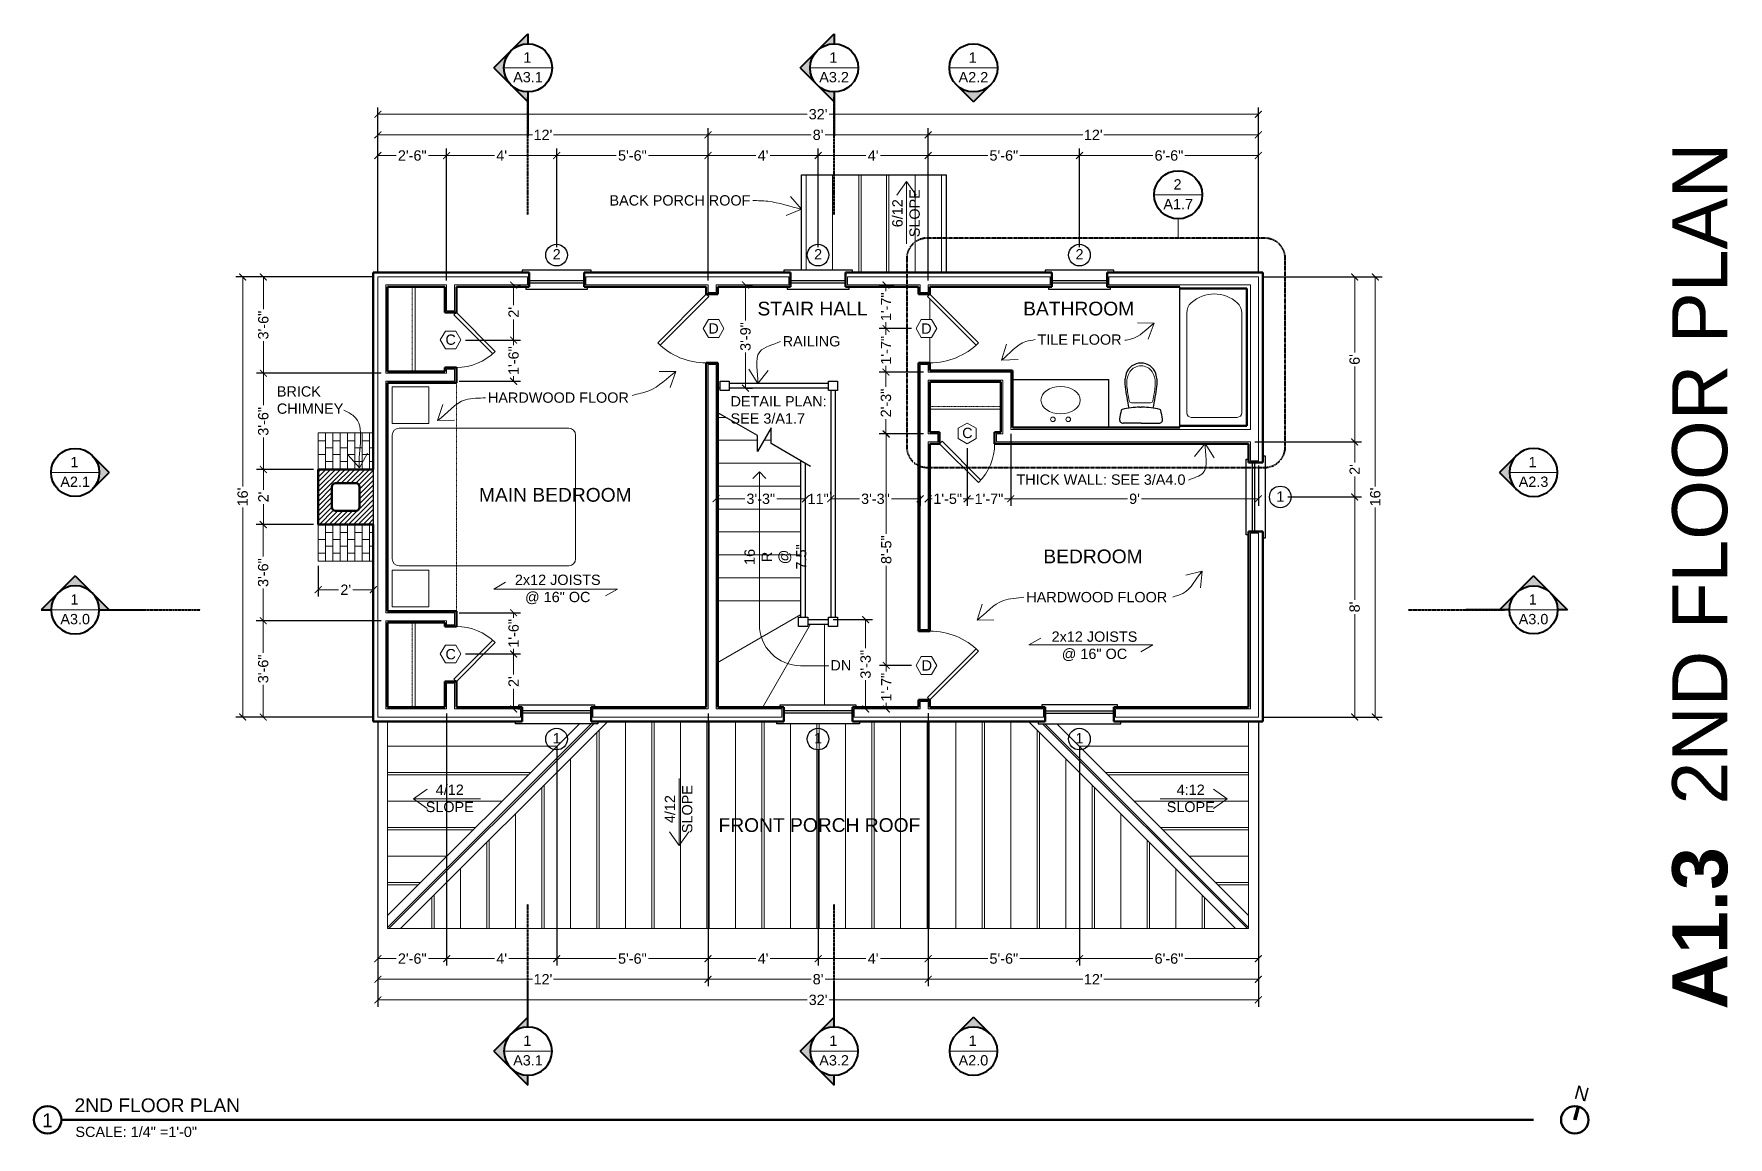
# Model space of a CAD drawing. Header units: inches. Extents: x -54 to 15382, y 469 to 41738.
# Drawn here: x 3318 to 4057, y 6394 to 6875 of the extents above; entities that cross this region are included whole.
import ezdxf

# ---------------------------------------------------------------- set-up
doc = ezdxf.new("R2010")
doc.units = ezdxf.units.IN
doc.header["$MEASUREMENT"] = 0
for name, pattern in [('CENTER', [2, 1.25, -0.25, 0.25, -0.25]), ('DASHED', [0.75, 0.5, -0.25]), ('DASHED2', [0.375, 0.25, -0.125])]:
    doc.linetypes.add(name, pattern=pattern)
doc.layers.get('0').update_dxf_attribs({"lineweight": 9})
for name, color, linetype, lineweight in [('1', 7, 'Continuous', 9), ('2', 7, 'Continuous', 18), ('3', 7, 'Continuous', 30), ('5', 7, 'Continuous', 50), ('A-DIMSx', 7, 'Continuous', 9), ('A-LINK', 7, 'Continuous', 40), ('A-SYMB', 7, 'Continuous', 18), ('A-TEXTx', 7, 'Continuous', 18), ('TB-11x17', 7, 'Continuous', 50)]:
    doc.layers.add(name, color=color, linetype=linetype, lineweight=lineweight)
doc.styles.get("Standard").update_dxf_attribs({"font": 'arial.ttf'})
doc.dimstyles.get("Standard").update_dxf_attribs({"dimtxt": 3, "dimasz": 2, "dimexe": 0.03125, "dimexo": 0.0625, "dimgap": 0.03125, "dimtad": 0, "dimtoh": 1, "dimdec": 4, "dimlfac": 0.99985, "dimzin": 0, "dimdsep": 46, "dimlunit": 4, "dimtxsty": 'Standard', "dimblk": 'ARCHTICK', "dimblk1": 'ARCHTICK', "dimblk2": 'ARCHTICK', "dimcen": 0.09, "dimclrt": 256, "dimadec": 0, "dimazin": 0, "dimtfac": 1, "dimtdec": 4, "dimtofl": 0, "dimtmove": 0, "dimatfit": 3, "dimfxl": 1, "dimtolj": 1, "dimtzin": 0, "dimarcsym": 0})

msp = doc.modelspace()

# ---------------------------------------------------------------- texts
at = {"ltscale": 0.5, "insert": (4044.664182, 6638.7534571), "char_height": 24, "attachment_point": 5, "rotation": 90}
msp.add_mtext('{\\fArial|b1|i0|c0|p34;\\C7;A1.3\\fArial|b0|i0|c1|p0;\\C4; \\C256; 2ND FLOOR PLAN}', dxfattribs=at)
at = {"ltscale": 0.1, "insert": (3993.032985, 6413.0402258), "char_height": 6, "width": 11.15057809, "attachment_point": 5, "rotation": 345}
msp.add_mtext('{N}', dxfattribs=at)
at = {"ltscale": 0.1, "char_height": 6}
for s, insert, width, attachment_point in [('{2ND FLOOR PLAN}', (3335.7211217, 6410.8720509), 120.185148122, 1), ('{1}', (3323.8934344, 6401.3052195), 11.15057809, 5)]:
    msp.add_mtext(s, dxfattribs=dict(at, insert=insert, width=width, attachment_point=attachment_point))
at = {"layer": 'A-LINK', "ltscale": 0.1, "attachment_point": 5}
for s, insert, char_height, width in [('{1}', (3533.1748078, 6865.0442485), 4.5, 9.771161836), ('{1}', (3666.6698537, 6865.0442485), 4.5, 9.771161836), ('{1}', (3727.4220311, 6865.0442485), 4.5, 9.771161836), ('{\\H0.75x;A3.1}', (3533.4806931, 6856.4409333), 6, 9.85131083), ('{\\H0.75x;A3.2}', (3666.975739, 6856.4409333), 6, 9.85131083), ('{\\H0.75x;A2.2}', (3727.7279164, 6856.4409333), 6, 9.85131083), ('{2}', (3816.7476324, 6809.6737542), 4.5, 9.771161836), ('{\\H0.75x;A1.7}', (3817.0535178, 6801.070439), 6, 9.85131083), ('{1}', (3335.6899354, 6688.5129545), 4.5, 9.771161836), ('{1}', (3971.5799494, 6688.5129545), 4.5, 9.771161836), ('{\\H0.75x;A2.1}', (3335.9958207, 6679.9096393), 6, 9.85131083), ('{\\H0.75x;A2.3}', (3972.0043362, 6679.9096393), 6, 9.85131083), ('{1}', (3335.7005613, 6628.5680665), 4.5, 9.771161836), ('{1}', (3971.6899354, 6628.5680665), 4.5, 9.771161836), ('{\\H0.75x;A3.0}', (3336.0064466, 6619.9647513), 6, 9.85131083), ('{\\H0.75x;A3.0}', (3971.9958207, 6619.9647513), 6, 9.85131083), ('{1}', (3533.1748078, 6436.0442485), 4.5, 9.771161836), ('{1}', (3666.6698537, 6436.0442485), 4.5, 9.771161836), ('{1}', (3727.4220311, 6436.0442485), 4.5, 9.771161836), ('{\\H0.75x;A3.1}', (3533.4806931, 6427.4409333), 6, 9.85131083), ('{\\H0.75x;A3.2}', (3666.975739, 6427.4409333), 6, 9.85131083), ('{\\H0.75x;A2.0}', (3727.7279164, 6427.4409333), 6, 9.85131083)]:
    msp.add_mtext(s, dxfattribs=dict(at, insert=insert, char_height=char_height, width=width))
at = {"layer": 'A-TEXTx', "ltscale": 0.25, "char_height": 4.5}
for s, insert, attachment_point in [('{BACK PORCH ROOF}', (3630.4874186, 6802.6603367), 6), ('{RAILING}', (3644.5567536, 6741.1892827), 4), ('{TILE FLOOR}', (3755.6762992, 6741.9336126), 4), ('{HARDWOOD FLOOR}', (3516.0174388, 6716.6119478), 4), ('DETAIL PLAN: \\PSEE 3/A1.7', (3621.813172, 6711.2533982), 4), ('THICK WALL: SEE 3/A4.0', (3746.507346, 6680.8209818), 4), ('{HARDWOOD FLOOR}', (3750.7878457, 6629.5519837), 4)]:
    msp.add_mtext(s, dxfattribs=dict(at, insert=insert, attachment_point=attachment_point))
at = {"layer": 'A-TEXTx', "ltscale": 0.5, "char_height": 4.5, "width": 1.263313, "attachment_point": 5, "rotation": 90}
for s, insert in [('{6/12 SLOPE}', (3698.3740207, 6797.083993)), ('{4/12 SLOPE}', (3599.1876455, 6537.081989))]:
    msp.add_mtext(s, dxfattribs=dict(at, insert=insert))
at = {"layer": 'A-TEXTx', "ltscale": 0.5}
for s, insert, char_height, width, attachment_point in [('{2}', (3546.0057388, 6779.1781443), 4.5, 5.465913137, 5), ('{2}', (3660.0062122, 6779.1781443), 4.5, 5.465913137, 5), ('{2}', (3774.0057388, 6779.1781443), 4.5, 5.465913137, 5), ('{STAIR HALL}', (3657.555793, 6758.4779858), 6, 51.83963987, 2), ('{BATHROOM}', (3773.6329925, 6758.4779858), 6, 51.83963987, 2), ('{D}', (3614.3993466, 6746.8120302), 4.5, 5.465913137, 5), ('{D}', (3707.2403289, 6746.7726238), 4.5, 5.465913137, 5), ('{C}', (3499.7532077, 6741.8847742), 4.5, 5.465913137, 5), ('{C}', (3725.1120266, 6701.186401), 4.5, 5.465913137, 5), ('{MAIN BEDROOM}', (3545.3903519, 6677.2136328), 6, 104.530359291, 2), ('{1}', (3861.5864607, 6673.4647193), 4.5, 5.465913137, 5), ('{BEDROOM}', (3779.8883538, 6650.3589307), 6, 104.530359291, 2), ('{2x12 JOISTS \\P@ 16" OC}', (3546.4572421, 6639.3920736), 4.5, 65.165552809, 2), ('{2x12 JOISTS \\P@ 16" OC}', (3780.5201549, 6614.5966829), 4.5, 43.443701873, 2), ('{C}', (3499.7532077, 6604.6646568), 4.5, 5.465913137, 5), ('{D}', (3707.4211421, 6599.7768072), 4.5, 5.465913137, 5), ('{1}', (3546.0062122, 6568.024879), 4.5, 5.465913137, 5), ('{1}', (3660.0062122, 6568.024879), 4.5, 5.465913137, 5), ('{1}', (3774.0062122, 6568.024879), 4.5, 5.465913137, 5), ('{4/12 SLOPE}', (3499.3680406, 6541.7560372), 4.5, 1.263313, 5), ('{4:12 SLOPE}', (3822.5082375, 6541.7570558), 4.5, 1.263313, 5), ('{FRONT PORCH ROOF}', (3660.5699908, 6533.132534), 6, 104.530359291, 2)]:
    msp.add_mtext(s, dxfattribs=dict(at, insert=insert, char_height=char_height, width=width, attachment_point=attachment_point))
at = {"layer": 'A-TEXTx', "ltscale": 0.1, "insert": (3423.9621545, 6715.5489746), "char_height": 4.5, "attachment_point": 4}
msp.add_mtext('{BRICK\\PCHIMNEY}', dxfattribs=at)
at = {"layer": 'A-TEXTx', "ltscale": 0.25, "insert": (3627.8824871, 6647.1191321), "char_height": 4.5, "width": 0.397886182, "attachment_point": 2, "rotation": 90}
msp.add_mtext('{16 R @ 7.5"}', dxfattribs=at)
at = {"layer": 'A-TEXTx', "ltscale": 0.25, "insert": (3669.9097737, 6602.0883859), "char_height": 4.5, "width": 9.642439619, "attachment_point": 2}
msp.add_mtext('{DN}', dxfattribs=at)
at = {"layer": 'TB-11x17', "ltscale": 0.5, "insert": (3336.1184716, 6398.5227301), "char_height": 4.5, "width": 73.076179956, "attachment_point": 1}
msp.add_mtext('\\A1;SCALE: 1/4" =1\'-0"', dxfattribs=at)

# ---------------------------------------------------------------- blocks, each defined once
blk = doc.blocks.new('window plan 24')
at = {"layer": '1'}
for p, q in [((181.69, 1833.26), (181.69, 1836.76)), ((207.19, 1833.26), (207.19, 1836.76))]:
    blk.add_line(p, q, dxfattribs=at)
at = {"layer": '3'}
for p, q in [((209.44, 1839.76), (179.44, 1839.76)), ((179.44, 1839.76), (179.44, 1838.76)), ((180.94, 1832.51), (180.94, 1831.51)), ((206.44, 1835.04), (182.44, 1835.04)), ((206.44, 1834.04), (182.44, 1834.04)), ((207.94, 1831.51), (207.94, 1832.51)), ((209.44, 1838.76), (209.44, 1839.76)), ((180.94, 1831.51), (207.94, 1831.51))]:
    blk.add_line(p, q, dxfattribs=at)
at = {"layer": '5'}
for p, q in [((182.44, 1832.51), (182.44, 1838.76)), ((206.44, 1832.51), (206.44, 1838.76))]:
    blk.add_line(p, q, dxfattribs=at)
blk = doc.blocks.new('window plan 30')
at = {"layer": '1'}
for p, q in [((181.94, 1684.26), (181.94, 1680.76)), ((213.44, 1684.26), (213.44, 1680.76))]:
    blk.add_line(p, q, dxfattribs=at)
at = {"layer": '3'}
for p, q in [((181.19, 1685.01), (181.19, 1686.01)), ((181.19, 1686.01), (214.19, 1686.01)), ((214.19, 1686.01), (214.19, 1685.01)), ((179.69, 1677.76), (179.69, 1678.76)), ((215.69, 1677.76), (179.69, 1677.76)), ((212.69, 1683.48), (182.69, 1683.48)), ((212.69, 1682.48), (182.69, 1682.48)), ((215.69, 1678.76), (215.69, 1677.76))]:
    blk.add_line(p, q, dxfattribs=at)
at = {"layer": '5'}
for p, q in [((182.69, 1685.01), (182.69, 1678.76)), ((212.69, 1685.01), (212.69, 1678.76))]:
    blk.add_line(p, q, dxfattribs=at)
blk = doc.blocks.new('door plan 30')
at = {"layer": '1'}
for p, q in [((362.69, 1685.01), (359.19, 1685.01)), ((363.44, 1684.26), (362.38, 1683.2)), ((362.38, 1683.2), (383.57, 1662.01)), ((363.44, 1684.26), (384.65, 1663.05)), ((362.69, 1653.51), (359.19, 1653.51))]:
    blk.add_line(p, q, dxfattribs=at)
blk.add_arc((363.44, 1684.26), 30, 270, 315, dxfattribs=at)
at = {"layer": '5'}
for p, q in [((358.44, 1684.26), (363.44, 1684.26)), ((358.44, 1654.26), (363.44, 1654.26))]:
    blk.add_line(p, q, dxfattribs=at)
blk = doc.blocks.new('TOILET round TOTO top')
at = {"layer": '1', "linetype": 'Continuous'}
for p, q in [((20663.27, 1803.45), (20664.85, 1803.46)), ((20656.14, 1801.42), (20656.14, 1793.04)), ((20663.28, 1791.03), (20664.85, 1791.02))]:
    blk.add_line(p, q, dxfattribs=at)
for centre, radius, start, end in [((20701.92, 1548.87), 257.49, 98.63293, 100.05408), ((20664.85, 1794.58), 8.87, 57.53826, 90), ((20657.14, 1801.42), 1, 100.05408, 180), ((20666.54, 1797.24), 5.72, 0, 57.53826), ((20666.54, 1797.24), 5.72, 302.46174, 0), ((20657.14, 1793.04), 1, 180, 259.84229), ((20691.55, 1985.1), 196.11, 259.84229, 261.71353), ((20664.85, 1799.9), 8.87, 270, 302.46174)]:
    blk.add_arc(centre, radius, start, end, dxfattribs=at)
at = {"layer": '3', "linetype": 'Continuous'}
for p, q in [((20647.17, 1797.24), (20647.17, 1805.04)), ((20647.17, 1797.24), (20647.17, 1789.44)), ((20654.14, 1797.75), (20654.14, 1797.24)), ((20654.14, 1796.73), (20654.14, 1797.24))]:
    blk.add_line(p, q, dxfattribs=at)
at = {"layer": '3', "linetype": 'DASHED'}
blk.add_line((20647.17, 1797.24), (20647.17, 1797.24), dxfattribs=at)
blk.add_line((20647.17, 1797.24), (20647.17, 1797.24), dxfattribs=at)
at = {"layer": '3', "linetype": 'Continuous'}
for centre, radius, start, end in [((20648.75, 1805.04), 1.57, 82.85638, 180), ((20645.51, 1779.25), 27.56, 74.72136, 82.85638), ((20652.62, 1805.27), 0.591, 14.07551, 74.72136), ((20622.64, 1797.75), 31.5, 0, 14.07551), ((20691.55, 1609.38), 196.86, 98.25386, 101.06507), ((20664.98, 1792.52), 11.81, 70.88827, 98.25386), ((20666.62, 1797.24), 6.81, 0, 70.88827), ((20622.64, 1796.73), 31.5, 345.92449, 0), ((20666.62, 1797.24), 6.81, 289.11173, 0), ((20648.75, 1789.44), 1.57, 180, 277.14362), ((20645.51, 1815.23), 27.56, 277.14362, 285.27864), ((20652.62, 1789.21), 0.591, 285.27864, 345.92449), ((20691.55, 1985.1), 196.86, 258.93493, 261.74614), ((20664.98, 1801.97), 11.81, 261.74614, 289.11173)]:
    blk.add_arc(centre, radius, start, end, dxfattribs=at)
blk = doc.blocks.new('_ArchTick')
at = {"color": 0, "linetype": 'ByBlock', "lineweight": 0, "const_width": 0.15}
blk.add_lwpolyline([(-0.5, -0.5), (0.5, 0.5)], dxfattribs=at)
blk = doc.blocks.new('*D81')
at = {"layer": 'A-DIMSx', "color": 0, "lineweight": -2, "ltscale": 0.1}
for p, q in [((3466, 6769.27), (3415.07, 6769.27)), ((3469.5, 6727.27), (3415.07, 6727.27))]:
    blk.add_line(p, q, dxfattribs=at)
at = {"layer": 'A-DIMSx', "color": 0, "lineweight": 5, "ltscale": 0.1}
for p, q in [((3418.07, 6769.27), (3418.07, 6755.27)), ((3418.07, 6727.27), (3418.07, 6741.28))]:
    blk.add_line(p, q, dxfattribs=at)
at = {"layer": 'A-DIMSx', "color": 0, "lineweight": 5, "xscale": 3, "yscale": 3, "zscale": 3}
for p, rotation in [((3418.07, 6769.27), 90), ((3418.07, 6727.27), 270)]:
    blk.add_blockref('_ArchTick', p, dxfattribs=dict(at, rotation=rotation))
at = {"layer": 'A-DIMSx', "ltscale": 0.25, "insert": (3418.07, 6748.27), "char_height": 4.5, "attachment_point": 5, "rotation": 90}
blk.add_mtext('\\A1;3\'-6"', dxfattribs=at)
blk = doc.blocks.new('*D82')
at = {"layer": 'A-DIMSx', "color": 0, "lineweight": -2, "ltscale": 0.1}
for p, q in [((3440, 6685.27), (3415.07, 6685.27)), ((3440, 6661.27), (3415.07, 6661.27))]:
    blk.add_line(p, q, dxfattribs=at)
at = {"layer": 'A-DIMSx', "color": 0, "lineweight": 5, "ltscale": 0.1}
for p, q in [((3418.07, 6685.27), (3418.07, 6676.38)), ((3418.07, 6661.27), (3418.07, 6670.17))]:
    blk.add_line(p, q, dxfattribs=at)
at = {"layer": 'A-DIMSx', "color": 0, "lineweight": 5, "xscale": 3, "yscale": 3, "zscale": 3}
for p, rotation in [((3418.07, 6685.27), 90), ((3418.07, 6661.27), 270)]:
    blk.add_blockref('_ArchTick', p, dxfattribs=dict(at, rotation=rotation))
at = {"layer": 'A-DIMSx', "ltscale": 0.25, "insert": (3418.07, 6673.27), "char_height": 4.5, "attachment_point": 5, "rotation": 90}
blk.add_mtext("\\A1;2'", dxfattribs=at)
blk = doc.blocks.new('*D83')
at = {"layer": 'A-DIMSx', "color": 0, "lineweight": -2, "ltscale": 0.1}
for p, q in [((3440, 6661.27), (3415.01, 6661.27)), ((3469.5, 6619.27), (3415.01, 6619.27))]:
    blk.add_line(p, q, dxfattribs=at)
at = {"layer": 'A-DIMSx', "color": 0, "lineweight": 5, "ltscale": 0.1}
for p, q in [((3418.01, 6661.27), (3418.01, 6647.27)), ((3418.01, 6619.27), (3418.01, 6633.28))]:
    blk.add_line(p, q, dxfattribs=at)
at = {"layer": 'A-DIMSx', "color": 0, "lineweight": 5, "xscale": 3, "yscale": 3, "zscale": 3}
for p, rotation in [((3418.01, 6661.27), 90), ((3418.01, 6619.27), 270)]:
    blk.add_blockref('_ArchTick', p, dxfattribs=dict(at, rotation=rotation))
at = {"layer": 'A-DIMSx', "ltscale": 0.25, "insert": (3418.01, 6640.27), "char_height": 4.5, "attachment_point": 5, "rotation": 90}
blk.add_mtext('\\A1;3\'-6"', dxfattribs=at)
blk = doc.blocks.new('*D84')
at = {"layer": 'A-DIMSx', "color": 0, "lineweight": -2, "ltscale": 0.1}
for p, q in [((3466, 6769.27), (3406.07, 6769.27)), ((3466, 6577.27), (3406.07, 6577.27))]:
    blk.add_line(p, q, dxfattribs=at)
at = {"layer": 'A-DIMSx', "color": 0, "lineweight": 5, "ltscale": 0.1}
for p, q in [((3409.07, 6769.27), (3409.07, 6677.88)), ((3409.07, 6577.27), (3409.07, 6668.67))]:
    blk.add_line(p, q, dxfattribs=at)
at = {"layer": 'A-DIMSx', "color": 0, "lineweight": 5, "xscale": 3, "yscale": 3, "zscale": 3}
for p, rotation in [((3409.07, 6769.27), 90), ((3409.07, 6577.27), 270)]:
    blk.add_blockref('_ArchTick', p, dxfattribs=dict(at, rotation=rotation))
at = {"layer": 'A-DIMSx', "ltscale": 0.25, "insert": (3409.07, 6673.27), "char_height": 4.5, "attachment_point": 5, "rotation": 90}
blk.add_mtext("\\A1;16'", dxfattribs=at)
blk = doc.blocks.new('*D85')
at = {"layer": 'A-DIMSx', "color": 0, "lineweight": -2, "ltscale": 0.1}
for p, q in [((3468, 6777.27), (3468, 6825.26)), ((3498, 6767.77), (3498, 6825.26))]:
    blk.add_line(p, q, dxfattribs=at)
at = {"layer": 'A-DIMSx', "color": 0, "lineweight": 5, "ltscale": 0.1}
for p, q in [((3468, 6822.26), (3475.97, 6822.26)), ((3498, 6822.26), (3490.03, 6822.26))]:
    blk.add_line(p, q, dxfattribs=at)
at = {"layer": 'A-DIMSx', "color": 0, "lineweight": 5, "xscale": 3, "yscale": 3, "zscale": 3, "rotation": 180}
blk.add_blockref('_ArchTick', (3468, 6822.26), dxfattribs=at)
at = {"layer": 'A-DIMSx', "color": 0, "lineweight": 5, "xscale": 3, "yscale": 3, "zscale": 3}
blk.add_blockref('_ArchTick', (3498, 6822.26), dxfattribs=at)
at = {"layer": 'A-DIMSx', "ltscale": 0.25, "insert": (3483, 6822.26), "char_height": 4.5, "attachment_point": 5}
blk.add_mtext('\\A1;2\'-6"', dxfattribs=at)
blk = doc.blocks.new('*D86')
at = {"layer": 'A-DIMSx', "color": 0, "lineweight": -2, "ltscale": 0.1}
for p, q in [((3546, 6782.28), (3546, 6825.26)), ((3612, 6773.77), (3612, 6825.26))]:
    blk.add_line(p, q, dxfattribs=at)
at = {"layer": 'A-DIMSx', "color": 0, "lineweight": 5, "ltscale": 0.1}
for p, q in [((3546, 6822.26), (3572, 6822.26)), ((3612, 6822.26), (3586, 6822.26))]:
    blk.add_line(p, q, dxfattribs=at)
at = {"layer": 'A-DIMSx', "color": 0, "lineweight": 5, "xscale": 3, "yscale": 3, "zscale": 3, "rotation": 180}
blk.add_blockref('_ArchTick', (3546, 6822.26), dxfattribs=at)
at = {"layer": 'A-DIMSx', "color": 0, "lineweight": 5, "xscale": 3, "yscale": 3, "zscale": 3}
blk.add_blockref('_ArchTick', (3612, 6822.26), dxfattribs=at)
at = {"layer": 'A-DIMSx', "ltscale": 0.25, "insert": (3579, 6822.26), "char_height": 4.5, "attachment_point": 5}
blk.add_mtext('\\A1;5\'-6"', dxfattribs=at)
blk = doc.blocks.new('*D87')
at = {"layer": 'A-DIMSx', "color": 0, "lineweight": -2, "ltscale": 0.1}
for p, q in [((3468, 6777.27), (3468, 6843.27)), ((3852, 6777.27), (3852, 6843.27))]:
    blk.add_line(p, q, dxfattribs=at)
at = {"layer": 'A-DIMSx', "color": 0, "lineweight": 5, "ltscale": 0.1}
for p, q in [((3468, 6840.27), (3655.18, 6840.27)), ((3852, 6840.27), (3664.82, 6840.27))]:
    blk.add_line(p, q, dxfattribs=at)
at = {"layer": 'A-DIMSx', "color": 0, "lineweight": 5, "xscale": 3, "yscale": 3, "zscale": 3, "rotation": 180}
blk.add_blockref('_ArchTick', (3468, 6840.27), dxfattribs=at)
at = {"layer": 'A-DIMSx', "color": 0, "lineweight": 5, "xscale": 3, "yscale": 3, "zscale": 3}
blk.add_blockref('_ArchTick', (3852, 6840.27), dxfattribs=at)
at = {"layer": 'A-DIMSx', "ltscale": 0.25, "insert": (3660, 6840.27), "char_height": 4.5, "attachment_point": 5}
blk.add_mtext("\\A1;32'", dxfattribs=at)
blk = doc.blocks.new('*D88')
at = {"layer": 'A-DIMSx', "color": 0, "lineweight": -2, "ltscale": 0.1}
for p, q in [((3468, 6771.27), (3468, 6834.27)), ((3612, 6767.77), (3612, 6834.27))]:
    blk.add_line(p, q, dxfattribs=at)
at = {"layer": 'A-DIMSx', "color": 0, "lineweight": 5, "ltscale": 0.1}
for p, q in [((3468, 6831.27), (3535.39, 6831.27)), ((3612, 6831.27), (3544.61, 6831.27))]:
    blk.add_line(p, q, dxfattribs=at)
at = {"layer": 'A-DIMSx', "color": 0, "lineweight": 5, "xscale": 3, "yscale": 3, "zscale": 3, "rotation": 180}
blk.add_blockref('_ArchTick', (3468, 6831.27), dxfattribs=at)
at = {"layer": 'A-DIMSx', "color": 0, "lineweight": 5, "xscale": 3, "yscale": 3, "zscale": 3}
blk.add_blockref('_ArchTick', (3612, 6831.27), dxfattribs=at)
at = {"layer": 'A-DIMSx', "ltscale": 0.25, "insert": (3540, 6831.27), "char_height": 4.5, "attachment_point": 5}
blk.add_mtext("\\A1;12'", dxfattribs=at)
blk = doc.blocks.new('*D89')
at = {"layer": 'A-DIMSx', "color": 0, "lineweight": -2, "ltscale": 0.1}
for p, q in [((3612, 6773.77), (3612, 6825.26)), ((3660, 6782.28), (3660, 6825.26))]:
    blk.add_line(p, q, dxfattribs=at)
at = {"layer": 'A-DIMSx', "color": 0, "lineweight": 5, "ltscale": 0.1}
for p, q in [((3612, 6822.26), (3632.85, 6822.26)), ((3660, 6822.26), (3639.15, 6822.26))]:
    blk.add_line(p, q, dxfattribs=at)
at = {"layer": 'A-DIMSx', "color": 0, "lineweight": 5, "xscale": 3, "yscale": 3, "zscale": 3, "rotation": 180}
blk.add_blockref('_ArchTick', (3612, 6822.26), dxfattribs=at)
at = {"layer": 'A-DIMSx', "color": 0, "lineweight": 5, "xscale": 3, "yscale": 3, "zscale": 3}
blk.add_blockref('_ArchTick', (3660, 6822.26), dxfattribs=at)
at = {"layer": 'A-DIMSx', "ltscale": 0.25, "insert": (3636, 6822.26), "char_height": 4.5, "attachment_point": 5}
blk.add_mtext("\\A1;4'", dxfattribs=at)
blk = doc.blocks.new('*D90')
at = {"layer": 'A-DIMSx', "color": 0, "lineweight": -2, "ltscale": 0.1}
for p, q in [((3708, 6773.77), (3708, 6825.26)), ((3774, 6782.28), (3774, 6825.26))]:
    blk.add_line(p, q, dxfattribs=at)
at = {"layer": 'A-DIMSx', "color": 0, "lineweight": 5, "ltscale": 0.1}
for p, q in [((3708, 6822.26), (3734, 6822.26)), ((3774, 6822.26), (3748, 6822.26))]:
    blk.add_line(p, q, dxfattribs=at)
at = {"layer": 'A-DIMSx', "color": 0, "lineweight": 5, "xscale": 3, "yscale": 3, "zscale": 3, "rotation": 180}
blk.add_blockref('_ArchTick', (3708, 6822.26), dxfattribs=at)
at = {"layer": 'A-DIMSx', "color": 0, "lineweight": 5, "xscale": 3, "yscale": 3, "zscale": 3}
blk.add_blockref('_ArchTick', (3774, 6822.26), dxfattribs=at)
at = {"layer": 'A-DIMSx', "ltscale": 0.25, "insert": (3741, 6822.26), "char_height": 4.5, "attachment_point": 5}
blk.add_mtext('\\A1;5\'-6"', dxfattribs=at)
blk = doc.blocks.new('*D91')
at = {"layer": 'A-DIMSx', "color": 0, "lineweight": -2, "ltscale": 0.1}
for p, q in [((3774, 6782.28), (3774, 6825.26)), ((3852, 6777.27), (3852, 6825.26))]:
    blk.add_line(p, q, dxfattribs=at)
at = {"layer": 'A-DIMSx', "color": 0, "lineweight": 5, "ltscale": 0.1}
for p, q in [((3774, 6822.26), (3806.01, 6822.26)), ((3852, 6822.26), (3819.99, 6822.26))]:
    blk.add_line(p, q, dxfattribs=at)
at = {"layer": 'A-DIMSx', "color": 0, "lineweight": 5, "xscale": 3, "yscale": 3, "zscale": 3, "rotation": 180}
blk.add_blockref('_ArchTick', (3774, 6822.26), dxfattribs=at)
at = {"layer": 'A-DIMSx', "color": 0, "lineweight": 5, "xscale": 3, "yscale": 3, "zscale": 3}
blk.add_blockref('_ArchTick', (3852, 6822.26), dxfattribs=at)
at = {"layer": 'A-DIMSx', "ltscale": 0.25, "insert": (3813, 6822.26), "char_height": 4.5, "attachment_point": 5}
blk.add_mtext('\\A1;6\'-6"', dxfattribs=at)
blk = doc.blocks.new('*D92')
at = {"layer": 'A-DIMSx', "color": 0, "lineweight": -2, "ltscale": 0.1}
for p, q in [((3612, 6767.77), (3612, 6834.27)), ((3708, 6773.77), (3708, 6834.27))]:
    blk.add_line(p, q, dxfattribs=at)
at = {"layer": 'A-DIMSx', "color": 0, "lineweight": 5, "ltscale": 0.1}
for p, q in [((3612, 6831.27), (3656.94, 6831.27)), ((3708, 6831.27), (3663.06, 6831.27))]:
    blk.add_line(p, q, dxfattribs=at)
at = {"layer": 'A-DIMSx', "color": 0, "lineweight": 5, "xscale": 3, "yscale": 3, "zscale": 3, "rotation": 180}
blk.add_blockref('_ArchTick', (3612, 6831.27), dxfattribs=at)
at = {"layer": 'A-DIMSx', "color": 0, "lineweight": 5, "xscale": 3, "yscale": 3, "zscale": 3}
blk.add_blockref('_ArchTick', (3708, 6831.27), dxfattribs=at)
at = {"layer": 'A-DIMSx', "ltscale": 0.25, "insert": (3660, 6831.27), "char_height": 4.5, "attachment_point": 5}
blk.add_mtext("\\A1;8'", dxfattribs=at)
blk = doc.blocks.new('*D93')
at = {"layer": 'A-DIMSx', "color": 0, "lineweight": -2, "ltscale": 0.1}
for p, q in [((3708, 6767.77), (3708, 6834.27)), ((3852, 6771.27), (3852, 6834.27))]:
    blk.add_line(p, q, dxfattribs=at)
at = {"layer": 'A-DIMSx', "color": 0, "lineweight": 5, "ltscale": 0.1}
for p, q in [((3708, 6831.27), (3775.39, 6831.27)), ((3852, 6831.27), (3784.61, 6831.27))]:
    blk.add_line(p, q, dxfattribs=at)
at = {"layer": 'A-DIMSx', "color": 0, "lineweight": 5, "xscale": 3, "yscale": 3, "zscale": 3, "rotation": 180}
blk.add_blockref('_ArchTick', (3708, 6831.27), dxfattribs=at)
at = {"layer": 'A-DIMSx', "color": 0, "lineweight": 5, "xscale": 3, "yscale": 3, "zscale": 3}
blk.add_blockref('_ArchTick', (3852, 6831.27), dxfattribs=at)
at = {"layer": 'A-DIMSx', "ltscale": 0.25, "insert": (3780, 6831.27), "char_height": 4.5, "attachment_point": 5}
blk.add_mtext("\\A1;12'", dxfattribs=at)
blk = doc.blocks.new('*D94')
at = {"layer": 'A-DIMSx', "color": 0, "lineweight": -2, "ltscale": 0.1}
for p, q in [((3854, 6769.27), (3906, 6769.27)), ((3854, 6577.27), (3906, 6577.27))]:
    blk.add_line(p, q, dxfattribs=at)
at = {"layer": 'A-DIMSx', "color": 0, "lineweight": 5, "ltscale": 0.1}
for p, q in [((3903, 6769.27), (3903, 6677.88)), ((3903, 6577.27), (3903, 6668.67))]:
    blk.add_line(p, q, dxfattribs=at)
at = {"layer": 'A-DIMSx', "color": 0, "lineweight": 5, "xscale": 3, "yscale": 3, "zscale": 3}
for p, rotation in [((3903, 6769.27), 90), ((3903, 6577.27), 270)]:
    blk.add_blockref('_ArchTick', p, dxfattribs=dict(at, rotation=rotation))
at = {"layer": 'A-DIMSx', "ltscale": 0.25, "insert": (3903, 6673.27), "char_height": 4.5, "attachment_point": 5, "rotation": 90}
blk.add_mtext("\\A1;16'", dxfattribs=at)
blk = doc.blocks.new('*D95')
at = {"layer": 'A-DIMSx', "color": 0, "lineweight": -2, "ltscale": 0.1}
for p, q in [((3854, 6769.27), (3897, 6769.27)), ((3850.5, 6697.27), (3897, 6697.27))]:
    blk.add_line(p, q, dxfattribs=at)
at = {"layer": 'A-DIMSx', "color": 0, "lineweight": 5, "ltscale": 0.1}
for p, q in [((3894, 6769.27), (3894, 6736.34)), ((3894, 6697.27), (3894, 6730.21))]:
    blk.add_line(p, q, dxfattribs=at)
at = {"layer": 'A-DIMSx', "color": 0, "lineweight": 5, "xscale": 3, "yscale": 3, "zscale": 3}
for p, rotation in [((3894, 6769.27), 90), ((3894, 6697.27), 270)]:
    blk.add_blockref('_ArchTick', p, dxfattribs=dict(at, rotation=rotation))
at = {"layer": 'A-DIMSx', "ltscale": 0.25, "insert": (3894, 6733.27), "char_height": 4.5, "attachment_point": 5, "rotation": 90}
blk.add_mtext("\\A1;6'", dxfattribs=at)
blk = doc.blocks.new('*D96')
at = {"layer": 'A-DIMSx', "color": 0, "lineweight": -2, "ltscale": 0.1}
for p, q in [((3865, 6673.27), (3897, 6673.27)), ((3854, 6577.27), (3897, 6577.27))]:
    blk.add_line(p, q, dxfattribs=at)
at = {"layer": 'A-DIMSx', "color": 0, "lineweight": 5, "ltscale": 0.1}
for p, q in [((3894, 6673.27), (3894, 6628.33)), ((3894, 6577.27), (3894, 6622.21))]:
    blk.add_line(p, q, dxfattribs=at)
at = {"layer": 'A-DIMSx', "color": 0, "lineweight": 5, "xscale": 3, "yscale": 3, "zscale": 3}
for p, rotation in [((3894, 6673.27), 90), ((3894, 6577.27), 270)]:
    blk.add_blockref('_ArchTick', p, dxfattribs=dict(at, rotation=rotation))
at = {"layer": 'A-DIMSx', "ltscale": 0.25, "insert": (3894, 6625.27), "char_height": 4.5, "attachment_point": 5, "rotation": 90}
blk.add_mtext("\\A1;8'", dxfattribs=at)
blk = doc.blocks.new('*D97')
at = {"layer": 'A-DIMSx', "color": 0, "lineweight": -2, "ltscale": 0.1}
for p, q in [((3498, 6578.77), (3498, 6468.84)), ((3546, 6564.28), (3546, 6468.84))]:
    blk.add_line(p, q, dxfattribs=at)
at = {"layer": 'A-DIMSx', "color": 0, "lineweight": 5, "ltscale": 0.1}
for p, q in [((3498, 6471.84), (3518.85, 6471.84)), ((3546, 6471.84), (3525.15, 6471.84))]:
    blk.add_line(p, q, dxfattribs=at)
at = {"layer": 'A-DIMSx', "color": 0, "lineweight": 5, "xscale": 3, "yscale": 3, "zscale": 3, "rotation": 180}
blk.add_blockref('_ArchTick', (3498, 6471.84), dxfattribs=at)
at = {"layer": 'A-DIMSx', "color": 0, "lineweight": 5, "xscale": 3, "yscale": 3, "zscale": 3}
blk.add_blockref('_ArchTick', (3546, 6471.84), dxfattribs=at)
at = {"layer": 'A-DIMSx', "ltscale": 0.25, "insert": (3522, 6471.84), "char_height": 4.5, "attachment_point": 5}
blk.add_mtext("\\A1;4'", dxfattribs=at)
blk = doc.blocks.new('*D98')
at = {"layer": 'A-DIMSx', "color": 0, "lineweight": -2, "ltscale": 0.1}
for p, q in [((3612, 6578.77), (3612, 6468.84)), ((3546, 6564.28), (3546, 6468.84))]:
    blk.add_line(p, q, dxfattribs=at)
at = {"layer": 'A-DIMSx', "color": 0, "lineweight": 5, "ltscale": 0.1}
for p, q in [((3546, 6471.84), (3572, 6471.84)), ((3612, 6471.84), (3586, 6471.84))]:
    blk.add_line(p, q, dxfattribs=at)
at = {"layer": 'A-DIMSx', "color": 0, "lineweight": 5, "xscale": 3, "yscale": 3, "zscale": 3, "rotation": 180}
blk.add_blockref('_ArchTick', (3546, 6471.84), dxfattribs=at)
at = {"layer": 'A-DIMSx', "color": 0, "lineweight": 5, "xscale": 3, "yscale": 3, "zscale": 3}
blk.add_blockref('_ArchTick', (3612, 6471.84), dxfattribs=at)
at = {"layer": 'A-DIMSx', "ltscale": 0.25, "insert": (3579, 6471.84), "char_height": 4.5, "attachment_point": 5}
blk.add_mtext('\\A1;5\'-6"', dxfattribs=at)
blk = doc.blocks.new('*D99')
at = {"layer": 'A-DIMSx', "color": 0, "lineweight": -2, "ltscale": 0.1}
for p, q in [((3612, 6578.77), (3612, 6468.84)), ((3660, 6563.28), (3660, 6468.84))]:
    blk.add_line(p, q, dxfattribs=at)
at = {"layer": 'A-DIMSx', "color": 0, "lineweight": 5, "ltscale": 0.1}
for p, q in [((3612, 6471.84), (3632.85, 6471.84)), ((3660, 6471.84), (3639.15, 6471.84))]:
    blk.add_line(p, q, dxfattribs=at)
at = {"layer": 'A-DIMSx', "color": 0, "lineweight": 5, "xscale": 3, "yscale": 3, "zscale": 3, "rotation": 180}
blk.add_blockref('_ArchTick', (3612, 6471.84), dxfattribs=at)
at = {"layer": 'A-DIMSx', "color": 0, "lineweight": 5, "xscale": 3, "yscale": 3, "zscale": 3}
blk.add_blockref('_ArchTick', (3660, 6471.84), dxfattribs=at)
at = {"layer": 'A-DIMSx', "ltscale": 0.25, "insert": (3636, 6471.84), "char_height": 4.5, "attachment_point": 5}
blk.add_mtext("\\A1;4'", dxfattribs=at)
blk = doc.blocks.new('*D100')
at = {"layer": 'A-DIMSx', "color": 0, "lineweight": -2, "ltscale": 0.1}
for p, q in [((3708, 6578.77), (3708, 6468.84)), ((3660, 6563.28), (3660, 6468.84))]:
    blk.add_line(p, q, dxfattribs=at)
at = {"layer": 'A-DIMSx', "color": 0, "lineweight": 5, "ltscale": 0.1}
for p, q in [((3660, 6471.84), (3680.85, 6471.84)), ((3708, 6471.84), (3687.15, 6471.84))]:
    blk.add_line(p, q, dxfattribs=at)
at = {"layer": 'A-DIMSx', "color": 0, "lineweight": 5, "xscale": 3, "yscale": 3, "zscale": 3, "rotation": 180}
blk.add_blockref('_ArchTick', (3660, 6471.84), dxfattribs=at)
at = {"layer": 'A-DIMSx', "color": 0, "lineweight": 5, "xscale": 3, "yscale": 3, "zscale": 3}
blk.add_blockref('_ArchTick', (3708, 6471.84), dxfattribs=at)
at = {"layer": 'A-DIMSx', "ltscale": 0.25, "insert": (3684, 6471.84), "char_height": 4.5, "attachment_point": 5}
blk.add_mtext("\\A1;4'", dxfattribs=at)
blk = doc.blocks.new('*D101')
at = {"layer": 'A-DIMSx', "color": 0, "lineweight": -2, "ltscale": 0.1}
for p, q in [((3708, 6578.77), (3708, 6468.84)), ((3774, 6564.28), (3774, 6468.84))]:
    blk.add_line(p, q, dxfattribs=at)
at = {"layer": 'A-DIMSx', "color": 0, "lineweight": 5, "ltscale": 0.1}
for p, q in [((3708, 6471.84), (3734, 6471.84)), ((3774, 6471.84), (3748, 6471.84))]:
    blk.add_line(p, q, dxfattribs=at)
at = {"layer": 'A-DIMSx', "color": 0, "lineweight": 5, "xscale": 3, "yscale": 3, "zscale": 3, "rotation": 180}
blk.add_blockref('_ArchTick', (3708, 6471.84), dxfattribs=at)
at = {"layer": 'A-DIMSx', "color": 0, "lineweight": 5, "xscale": 3, "yscale": 3, "zscale": 3}
blk.add_blockref('_ArchTick', (3774, 6471.84), dxfattribs=at)
at = {"layer": 'A-DIMSx', "ltscale": 0.25, "insert": (3741, 6471.84), "char_height": 4.5, "attachment_point": 5}
blk.add_mtext('\\A1;5\'-6"', dxfattribs=at)
blk = doc.blocks.new('*D102')
at = {"layer": 'A-DIMSx', "color": 0, "lineweight": -2, "ltscale": 0.1}
for p, q in [((3852, 6575.27), (3852, 6468.84)), ((3774, 6564.28), (3774, 6468.84))]:
    blk.add_line(p, q, dxfattribs=at)
at = {"layer": 'A-DIMSx', "color": 0, "lineweight": 5, "ltscale": 0.1}
for p, q in [((3774, 6471.84), (3806.01, 6471.84)), ((3852, 6471.84), (3819.99, 6471.84))]:
    blk.add_line(p, q, dxfattribs=at)
at = {"layer": 'A-DIMSx', "color": 0, "lineweight": 5, "xscale": 3, "yscale": 3, "zscale": 3, "rotation": 180}
blk.add_blockref('_ArchTick', (3774, 6471.84), dxfattribs=at)
at = {"layer": 'A-DIMSx', "color": 0, "lineweight": 5, "xscale": 3, "yscale": 3, "zscale": 3}
blk.add_blockref('_ArchTick', (3852, 6471.84), dxfattribs=at)
at = {"layer": 'A-DIMSx', "ltscale": 0.25, "insert": (3813, 6471.84), "char_height": 4.5, "attachment_point": 5}
blk.add_mtext('\\A1;6\'-6"', dxfattribs=at)
blk = doc.blocks.new('Section Callout')
at = {"layer": 'A-LINK', "ltscale": 0.1}
h = blk.add_hatch(color=256, dxfattribs=at)
h.paths.add_polyline_path([(1891.06, 7392.5), (1883.64, 7385.08), (1891.06, 7377.65, -0.198912), (1887.98, 7385.08, -0.198912)])
h.paths.add_polyline_path([(1898.48, 7399.92), (1891.06, 7392.5, -0.198912), (1898.48, 7395.58)])
h.paths.add_polyline_path([(1891.06, 7377.65), (1898.48, 7370.23), (1898.48, 7374.58, -0.198912)])
for p, q in [((1883.64, 7385.08), (1898.48, 7399.92)), ((1898.48, 7399.92), (1898.48, 7395.58)), ((1883.64, 7385.08), (1898.48, 7370.23)), ((1898.48, 7374.58), (1898.48, 7370.23)), ((1898.48, 7370.23), (1898.48, 7355.49))]:
    blk.add_line(p, q, dxfattribs=at)
blk.add_circle((1898.48, 7385.08), 10.5, dxfattribs=at)
blk = doc.blocks.new('Elevation Callout - 1')
at = {"layer": 'A-LINK', "ltscale": 0.1}
blk.add_hatch(color=256, dxfattribs=at).paths.add_polyline_path([(2031.59, 7377.65), (2039.01, 7370.23), (2046.43, 7377.65, -0.198912), (2039.01, 7374.58, -0.198912)])
for q in [(2031.59, 7377.65), (2046.43, 7377.65)]:
    blk.add_line((2039.01, 7370.23), q, dxfattribs=at)
blk.add_circle((2039.01, 7385.08), 10.5, dxfattribs=at)
blk = doc.blocks.new('*D134')
at = {"layer": 'A-DIMSx', "color": 0, "lineweight": -2, "ltscale": 0.1}
for p, q in [((3498, 6767.77), (3498, 6825.26)), ((3546, 6782.28), (3546, 6825.26))]:
    blk.add_line(p, q, dxfattribs=at)
at = {"layer": 'A-DIMSx', "color": 0, "lineweight": 5, "ltscale": 0.1}
for p, q in [((3498, 6822.26), (3518.85, 6822.26)), ((3546, 6822.26), (3525.15, 6822.26))]:
    blk.add_line(p, q, dxfattribs=at)
at = {"layer": 'A-DIMSx', "color": 0, "lineweight": 5, "xscale": 3, "yscale": 3, "zscale": 3, "rotation": 180}
blk.add_blockref('_ArchTick', (3498, 6822.26), dxfattribs=at)
at = {"layer": 'A-DIMSx', "color": 0, "lineweight": 5, "xscale": 3, "yscale": 3, "zscale": 3}
blk.add_blockref('_ArchTick', (3546, 6822.26), dxfattribs=at)
at = {"layer": 'A-DIMSx', "ltscale": 0.25, "insert": (3522, 6822.26), "char_height": 4.5, "attachment_point": 5}
blk.add_mtext("\\A1;4'", dxfattribs=at)
blk = doc.blocks.new('*D135')
at = {"layer": 'A-DIMSx', "color": 0, "lineweight": -2, "ltscale": 0.1}
for p, q in [((3660, 6782.28), (3660, 6825.26)), ((3708, 6767.77), (3708, 6825.26))]:
    blk.add_line(p, q, dxfattribs=at)
at = {"layer": 'A-DIMSx', "color": 0, "lineweight": 5, "ltscale": 0.1}
for p, q in [((3660, 6822.26), (3680.85, 6822.26)), ((3708, 6822.26), (3687.15, 6822.26))]:
    blk.add_line(p, q, dxfattribs=at)
at = {"layer": 'A-DIMSx', "color": 0, "lineweight": 5, "xscale": 3, "yscale": 3, "zscale": 3, "rotation": 180}
blk.add_blockref('_ArchTick', (3660, 6822.26), dxfattribs=at)
at = {"layer": 'A-DIMSx', "color": 0, "lineweight": 5, "xscale": 3, "yscale": 3, "zscale": 3}
blk.add_blockref('_ArchTick', (3708, 6822.26), dxfattribs=at)
at = {"layer": 'A-DIMSx', "ltscale": 0.25, "insert": (3684, 6822.26), "char_height": 4.5, "attachment_point": 5}
blk.add_mtext("\\A1;4'", dxfattribs=at)
blk = doc.blocks.new('*D136')
at = {"layer": 'A-DIMSx', "color": 0, "lineweight": -2, "ltscale": 0.1}
for p, q in [((3850.5, 6697.27), (3897, 6697.27)), ((3864.88, 6673.27), (3897, 6673.27))]:
    blk.add_line(p, q, dxfattribs=at)
at = {"layer": 'A-DIMSx', "color": 0, "lineweight": 5, "ltscale": 0.1}
for p, q in [((3894, 6697.27), (3894, 6688.38)), ((3894, 6673.27), (3894, 6682.17))]:
    blk.add_line(p, q, dxfattribs=at)
at = {"layer": 'A-DIMSx', "color": 0, "lineweight": 5, "xscale": 3, "yscale": 3, "zscale": 3}
for p, rotation in [((3894, 6697.27), 90), ((3894, 6673.27), 270)]:
    blk.add_blockref('_ArchTick', p, dxfattribs=dict(at, rotation=rotation))
at = {"layer": 'A-DIMSx', "ltscale": 0.25, "insert": (3894, 6685.27), "char_height": 4.5, "attachment_point": 5, "rotation": 90}
blk.add_mtext("\\A1;2'", dxfattribs=at)
blk = doc.blocks.new('door plan 24')
at = {"layer": '1'}
for p, q in [((356.81, 1360.16), (360.31, 1360.16)), ((356.06, 1335.41), (339.09, 1352.38)), ((357.12, 1336.47), (340.15, 1353.44)), ((356.06, 1335.41), (357.12, 1336.47)), ((356.81, 1334.66), (360.31, 1334.66))]:
    blk.add_line(p, q, dxfattribs=at)
blk.add_arc((356.06, 1335.41), 24, 90, 135, dxfattribs=at)
at = {"layer": '5'}
for p, q in [((361.06, 1359.41), (356.06, 1359.41)), ((361.06, 1335.41), (356.06, 1335.41))]:
    blk.add_line(p, q, dxfattribs=at)
blk = doc.blocks.new('*D155')
at = {"layer": 'A-DIMSx', "color": 0, "lineweight": -2, "ltscale": 0.1}
for p, q in [((3468, 6575.27), (3468, 6450.84)), ((3852, 6575.27), (3852, 6450.84))]:
    blk.add_line(p, q, dxfattribs=at)
at = {"layer": 'A-DIMSx', "color": 0, "lineweight": 5, "ltscale": 0.1}
for p, q in [((3468, 6453.84), (3655.18, 6453.84)), ((3852, 6453.84), (3664.82, 6453.84))]:
    blk.add_line(p, q, dxfattribs=at)
at = {"layer": 'A-DIMSx', "color": 0, "lineweight": 5, "xscale": 3, "yscale": 3, "zscale": 3, "rotation": 180}
blk.add_blockref('_ArchTick', (3468, 6453.84), dxfattribs=at)
at = {"layer": 'A-DIMSx', "color": 0, "lineweight": 5, "xscale": 3, "yscale": 3, "zscale": 3}
blk.add_blockref('_ArchTick', (3852, 6453.84), dxfattribs=at)
at = {"layer": 'A-DIMSx', "ltscale": 0.25, "insert": (3660, 6453.84), "char_height": 4.5, "attachment_point": 5}
blk.add_mtext("\\A1;32'", dxfattribs=at)
blk = doc.blocks.new('*D156')
at = {"layer": 'A-DIMSx', "color": 0, "lineweight": -2, "ltscale": 0.1}
for p, q in [((3612, 6578.77), (3612, 6459.84)), ((3468, 6575.27), (3468, 6459.84))]:
    blk.add_line(p, q, dxfattribs=at)
at = {"layer": 'A-DIMSx', "color": 0, "lineweight": 5, "ltscale": 0.1}
for p, q in [((3468, 6462.84), (3535.39, 6462.84)), ((3612, 6462.84), (3544.61, 6462.84))]:
    blk.add_line(p, q, dxfattribs=at)
at = {"layer": 'A-DIMSx', "color": 0, "lineweight": 5, "xscale": 3, "yscale": 3, "zscale": 3, "rotation": 180}
blk.add_blockref('_ArchTick', (3468, 6462.84), dxfattribs=at)
at = {"layer": 'A-DIMSx', "color": 0, "lineweight": 5, "xscale": 3, "yscale": 3, "zscale": 3}
blk.add_blockref('_ArchTick', (3612, 6462.84), dxfattribs=at)
at = {"layer": 'A-DIMSx', "ltscale": 0.25, "insert": (3540, 6462.84), "char_height": 4.5, "attachment_point": 5}
blk.add_mtext("\\A1;12'", dxfattribs=at)
blk = doc.blocks.new('*D157')
at = {"layer": 'A-DIMSx', "color": 0, "lineweight": -2, "ltscale": 0.1}
for p, q in [((3708, 6578.97), (3708, 6459.84)), ((3612, 6482.95), (3612, 6459.84))]:
    blk.add_line(p, q, dxfattribs=at)
at = {"layer": 'A-DIMSx', "color": 0, "lineweight": 5, "ltscale": 0.1}
for p, q in [((3612, 6462.84), (3656.94, 6462.84)), ((3708, 6462.84), (3663.06, 6462.84))]:
    blk.add_line(p, q, dxfattribs=at)
at = {"layer": 'A-DIMSx', "color": 0, "lineweight": 5, "xscale": 3, "yscale": 3, "zscale": 3, "rotation": 180}
blk.add_blockref('_ArchTick', (3612, 6462.84), dxfattribs=at)
at = {"layer": 'A-DIMSx', "color": 0, "lineweight": 5, "xscale": 3, "yscale": 3, "zscale": 3}
blk.add_blockref('_ArchTick', (3708, 6462.84), dxfattribs=at)
at = {"layer": 'A-DIMSx', "ltscale": 0.25, "insert": (3660, 6462.84), "char_height": 4.5, "attachment_point": 5}
blk.add_mtext("\\A1;8'", dxfattribs=at)
blk = doc.blocks.new('*D158')
at = {"layer": 'A-DIMSx', "color": 0, "lineweight": -2, "ltscale": 0.1}
for p, q in [((3708, 6578.97), (3708, 6459.84)), ((3852, 6575.27), (3852, 6459.84))]:
    blk.add_line(p, q, dxfattribs=at)
at = {"layer": 'A-DIMSx', "color": 0, "lineweight": 5, "ltscale": 0.1}
for p, q in [((3708, 6462.84), (3775.39, 6462.84)), ((3852, 6462.84), (3784.61, 6462.84))]:
    blk.add_line(p, q, dxfattribs=at)
at = {"layer": 'A-DIMSx', "color": 0, "lineweight": 5, "xscale": 3, "yscale": 3, "zscale": 3, "rotation": 180}
blk.add_blockref('_ArchTick', (3708, 6462.84), dxfattribs=at)
at = {"layer": 'A-DIMSx', "color": 0, "lineweight": 5, "xscale": 3, "yscale": 3, "zscale": 3}
blk.add_blockref('_ArchTick', (3852, 6462.84), dxfattribs=at)
at = {"layer": 'A-DIMSx', "ltscale": 0.25, "insert": (3780, 6462.84), "char_height": 4.5, "attachment_point": 5}
blk.add_mtext("\\A1;12'", dxfattribs=at)
blk = doc.blocks.new('*D162')
at = {"layer": 'A-DIMSx', "color": 0, "lineweight": 5, "ltscale": 0.1}
for p, q in [((3628.33, 6765.77), (3628.33, 6750.27)), ((3628.33, 6720.77), (3628.33, 6736.28))]:
    blk.add_line(p, q, dxfattribs=at)
at = {"layer": 'A-DIMSx', "color": 0, "lineweight": -2, "ltscale": 0.1}
for p, q in [((3629, 6765.77), (3631.33, 6765.77)), ((3629.01, 6720.77), (3631.33, 6720.77))]:
    blk.add_line(p, q, dxfattribs=at)
at = {"layer": 'A-DIMSx', "color": 0, "lineweight": 5, "xscale": 3, "yscale": 3, "zscale": 3}
for p, rotation in [((3628.33, 6765.77), 90), ((3628.33, 6720.77), 270)]:
    blk.add_blockref('_ArchTick', p, dxfattribs=dict(at, rotation=rotation))
at = {"layer": 'A-DIMSx', "ltscale": 0.25, "insert": (3628.33, 6743.27), "char_height": 4.5, "attachment_point": 5, "rotation": 90}
blk.add_mtext('\\A1;3\'-9"', dxfattribs=at)
blk = doc.blocks.new('*D163')
at = {"layer": 'A-DIMSx', "color": 0, "lineweight": -2, "ltscale": 0.1}
for p, q in [((3665.5, 6673.71), (3665.5, 6669.47)), ((3704.5, 6673.79), (3704.5, 6669.47))]:
    blk.add_line(p, q, dxfattribs=at)
at = {"layer": 'A-DIMSx', "color": 0, "lineweight": 5, "ltscale": 0.1}
for p, q in [((3665.5, 6672.47), (3678.01, 6672.47)), ((3704.5, 6672.47), (3691.99, 6672.47))]:
    blk.add_line(p, q, dxfattribs=at)
at = {"layer": 'A-DIMSx', "color": 0, "lineweight": 5, "xscale": 3, "yscale": 3, "zscale": 3, "rotation": 180}
blk.add_blockref('_ArchTick', (3665.5, 6672.47), dxfattribs=at)
at = {"layer": 'A-DIMSx', "color": 0, "lineweight": 5, "xscale": 3, "yscale": 3, "zscale": 3}
blk.add_blockref('_ArchTick', (3704.5, 6672.47), dxfattribs=at)
at = {"layer": 'A-DIMSx', "ltscale": 0.25, "insert": (3685, 6672.47), "char_height": 4.5, "attachment_point": 5}
blk.add_mtext('\\A1;3\'-3"', dxfattribs=at)
blk = doc.blocks.new('*D164')
at = {"layer": 'A-DIMSx', "color": 0, "lineweight": 5, "ltscale": 0.1}
for p, q in [((3654.5, 6672.47), (3651.5, 6672.47)), ((3665.5, 6672.47), (3668.5, 6672.47))]:
    blk.add_line(p, q, dxfattribs=at)
at = {"layer": 'A-DIMSx', "color": 0, "lineweight": -2, "ltscale": 0.1}
for p, q in [((3654.5, 6673.75), (3654.5, 6675.47)), ((3665.5, 6674.47), (3665.5, 6675.47))]:
    blk.add_line(p, q, dxfattribs=at)
at = {"layer": 'A-DIMSx', "color": 0, "lineweight": 5, "xscale": 3, "yscale": 3, "zscale": 3}
blk.add_blockref('_ArchTick', (3654.5, 6672.47), dxfattribs=at)
at = {"layer": 'A-DIMSx', "color": 0, "lineweight": 5, "xscale": 3, "yscale": 3, "zscale": 3, "rotation": 180}
blk.add_blockref('_ArchTick', (3665.5, 6672.47), dxfattribs=at)
at = {"layer": 'A-DIMSx', "ltscale": 0.25, "insert": (3660, 6672.47), "char_height": 4.5, "attachment_point": 5}
blk.add_mtext('\\A1;11"', dxfattribs=at)
blk = doc.blocks.new('*D165')
at = {"layer": 'A-DIMSx', "color": 0, "lineweight": 5, "ltscale": 0.1}
for p, q in [((3615.5, 6672.47), (3628.01, 6672.47)), ((3654.5, 6672.47), (3641.99, 6672.47))]:
    blk.add_line(p, q, dxfattribs=at)
at = {"layer": 'A-DIMSx', "color": 0, "lineweight": -2, "ltscale": 0.1}
for p, q in [((3654.5, 6674.47), (3654.5, 6675.47)), ((3615.5, 6670.99), (3615.5, 6669.47))]:
    blk.add_line(p, q, dxfattribs=at)
at = {"layer": 'A-DIMSx', "color": 0, "lineweight": 5, "xscale": 3, "yscale": 3, "zscale": 3, "rotation": 180}
blk.add_blockref('_ArchTick', (3615.5, 6672.47), dxfattribs=at)
at = {"layer": 'A-DIMSx', "color": 0, "lineweight": 5, "xscale": 3, "yscale": 3, "zscale": 3}
blk.add_blockref('_ArchTick', (3654.5, 6672.47), dxfattribs=at)
at = {"layer": 'A-DIMSx', "ltscale": 0.25, "insert": (3635, 6672.47), "char_height": 4.5, "attachment_point": 5}
blk.add_mtext('\\A1;3\'-3"', dxfattribs=at)
blk = doc.blocks.new('*D166')
at = {"layer": 'A-DIMSx', "color": 0, "lineweight": -2, "ltscale": 0.1}
for p, q in [((3700.75, 6599.77), (3686.74, 6599.77)), ((3692.81, 6580.77), (3686.74, 6580.77))]:
    blk.add_line(p, q, dxfattribs=at)
at = {"layer": 'A-DIMSx', "color": 0, "lineweight": 5, "ltscale": 0.1}
for p, q in [((3689.74, 6599.77), (3689.74, 6597.06)), ((3689.74, 6580.77), (3689.74, 6583.49))]:
    blk.add_line(p, q, dxfattribs=at)
at = {"layer": 'A-DIMSx', "color": 0, "lineweight": 5, "xscale": 3, "yscale": 3, "zscale": 3}
for p, rotation in [((3689.74, 6599.77), 90), ((3689.74, 6580.77), 270)]:
    blk.add_blockref('_ArchTick', p, dxfattribs=dict(at, rotation=rotation))
at = {"layer": 'A-DIMSx', "ltscale": 0.25, "insert": (3689.74, 6590.27), "char_height": 4.5, "attachment_point": 5, "rotation": 90}
blk.add_mtext('\\A1;1\'-7"', dxfattribs=at)
blk = doc.blocks.new('*D167')
at = {"layer": 'A-DIMSx', "color": 0, "lineweight": -2, "ltscale": 0.1}
for p, q in [((3708, 6695.54), (3708, 6669.47)), ((3725, 6694.52), (3725, 6669.47))]:
    blk.add_line(p, q, dxfattribs=at)
at = {"layer": 'A-DIMSx', "color": 0, "lineweight": 5, "ltscale": 0.1}
for p, q in [((3708, 6672.47), (3709.72, 6672.47)), ((3725, 6672.47), (3723.28, 6672.47))]:
    blk.add_line(p, q, dxfattribs=at)
at = {"layer": 'A-DIMSx', "color": 0, "lineweight": 5, "xscale": 3, "yscale": 3, "zscale": 3, "rotation": 180}
blk.add_blockref('_ArchTick', (3708, 6672.47), dxfattribs=at)
at = {"layer": 'A-DIMSx', "color": 0, "lineweight": 5, "xscale": 3, "yscale": 3, "zscale": 3}
blk.add_blockref('_ArchTick', (3725, 6672.47), dxfattribs=at)
at = {"layer": 'A-DIMSx', "ltscale": 0.25, "insert": (3716.5, 6672.47), "char_height": 4.5, "attachment_point": 5}
blk.add_mtext('\\A1;1\'-5"', dxfattribs=at)
blk = doc.blocks.new('*D168')
at = {"layer": 'A-DIMSx', "color": 0, "lineweight": -2, "ltscale": 0.1}
for p, q in [((3725, 6694.52), (3725, 6669.47)), ((3744, 6700.77), (3744, 6669.47))]:
    blk.add_line(p, q, dxfattribs=at)
at = {"layer": 'A-DIMSx', "color": 0, "lineweight": 5, "ltscale": 0.1}
for p, q in [((3725, 6672.47), (3727.72, 6672.47)), ((3744, 6672.47), (3741.28, 6672.47))]:
    blk.add_line(p, q, dxfattribs=at)
at = {"layer": 'A-DIMSx', "color": 0, "lineweight": 5, "xscale": 3, "yscale": 3, "zscale": 3, "rotation": 180}
blk.add_blockref('_ArchTick', (3725, 6672.47), dxfattribs=at)
at = {"layer": 'A-DIMSx', "color": 0, "lineweight": 5, "xscale": 3, "yscale": 3, "zscale": 3}
blk.add_blockref('_ArchTick', (3744, 6672.47), dxfattribs=at)
at = {"layer": 'A-DIMSx', "ltscale": 0.25, "insert": (3734.5, 6672.47), "char_height": 4.5, "attachment_point": 5}
blk.add_mtext('\\A1;1\'-7"', dxfattribs=at)
blk = doc.blocks.new('*D169')
at = {"layer": 'A-DIMSx', "color": 0, "lineweight": -2, "ltscale": 0.1}
for p, q in [((3693.1, 6765.77), (3686.61, 6765.77)), ((3700.75, 6746.77), (3686.61, 6746.77))]:
    blk.add_line(p, q, dxfattribs=at)
at = {"layer": 'A-DIMSx', "color": 0, "lineweight": 5, "ltscale": 0.1}
for p, q in [((3689.61, 6765.77), (3689.61, 6763.06)), ((3689.61, 6746.77), (3689.61, 6749.49))]:
    blk.add_line(p, q, dxfattribs=at)
at = {"layer": 'A-DIMSx', "color": 0, "lineweight": 5, "xscale": 3, "yscale": 3, "zscale": 3}
for p, rotation in [((3689.61, 6765.77), 90), ((3689.61, 6746.77), 270)]:
    blk.add_blockref('_ArchTick', p, dxfattribs=dict(at, rotation=rotation))
at = {"layer": 'A-DIMSx', "ltscale": 0.25, "insert": (3689.61, 6756.27), "char_height": 4.5, "attachment_point": 5, "rotation": 90}
blk.add_mtext('\\A1;1\'-7"', dxfattribs=at)
blk = doc.blocks.new('*D170')
at = {"layer": 'A-DIMSx', "color": 0, "lineweight": -2, "ltscale": 0.1}
for p, q in [((3700.75, 6746.77), (3686.61, 6746.77)), ((3706, 6727.77), (3686.61, 6727.77))]:
    blk.add_line(p, q, dxfattribs=at)
at = {"layer": 'A-DIMSx', "color": 0, "lineweight": 5, "ltscale": 0.1}
for p, q in [((3689.61, 6746.77), (3689.61, 6744.06)), ((3689.61, 6727.77), (3689.61, 6730.49))]:
    blk.add_line(p, q, dxfattribs=at)
at = {"layer": 'A-DIMSx', "color": 0, "lineweight": 5, "xscale": 3, "yscale": 3, "zscale": 3}
for p, rotation in [((3689.61, 6746.77), 90), ((3689.61, 6727.77), 270)]:
    blk.add_blockref('_ArchTick', p, dxfattribs=dict(at, rotation=rotation))
at = {"layer": 'A-DIMSx', "ltscale": 0.25, "insert": (3689.61, 6737.27), "char_height": 4.5, "attachment_point": 5, "rotation": 90}
blk.add_mtext('\\A1;1\'-7"', dxfattribs=at)
blk = doc.blocks.new('*D171')
at = {"layer": 'A-DIMSx', "color": 0, "lineweight": -2, "ltscale": 0.1}
for p, q in [((3706, 6727.77), (3686.61, 6727.77)), ((3706, 6700.77), (3686.61, 6700.77))]:
    blk.add_line(p, q, dxfattribs=at)
at = {"layer": 'A-DIMSx', "color": 0, "lineweight": 5, "ltscale": 0.1}
for p, q in [((3689.61, 6727.77), (3689.61, 6721.31)), ((3689.61, 6700.77), (3689.61, 6707.24))]:
    blk.add_line(p, q, dxfattribs=at)
at = {"layer": 'A-DIMSx', "color": 0, "lineweight": 5, "xscale": 3, "yscale": 3, "zscale": 3}
for p, rotation in [((3689.61, 6727.77), 90), ((3689.61, 6700.77), 270)]:
    blk.add_blockref('_ArchTick', p, dxfattribs=dict(at, rotation=rotation))
at = {"layer": 'A-DIMSx', "ltscale": 0.25, "insert": (3689.61, 6714.27), "char_height": 4.5, "attachment_point": 5, "rotation": 90}
blk.add_mtext('\\A1;2\'-3"', dxfattribs=at)
blk = doc.blocks.new('*D172')
at = {"layer": 'A-DIMSx', "color": 0, "lineweight": -2, "ltscale": 0.1}
for p, q in [((3706, 6700.77), (3686.74, 6700.77)), ((3700.75, 6599.77), (3686.74, 6599.77))]:
    blk.add_line(p, q, dxfattribs=at)
at = {"layer": 'A-DIMSx', "color": 0, "lineweight": 5, "ltscale": 0.1}
for p, q in [((3689.74, 6700.77), (3689.74, 6657.26)), ((3689.74, 6599.77), (3689.74, 6643.29))]:
    blk.add_line(p, q, dxfattribs=at)
at = {"layer": 'A-DIMSx', "color": 0, "lineweight": 5, "xscale": 3, "yscale": 3, "zscale": 3}
for p, rotation in [((3689.74, 6700.77), 90), ((3689.74, 6599.77), 270)]:
    blk.add_blockref('_ArchTick', p, dxfattribs=dict(at, rotation=rotation))
at = {"layer": 'A-DIMSx', "ltscale": 0.25, "insert": (3689.74, 6650.27), "char_height": 4.5, "attachment_point": 5, "rotation": 90}
blk.add_mtext('\\A1;8\'-5"', dxfattribs=at)
blk = doc.blocks.new('*D173')
at = {"layer": 'A-DIMSx', "color": 0, "lineweight": -2, "ltscale": 0.1}
for p, q in [((3744, 6700.77), (3744, 6669.47)), ((3852, 6687.02), (3852, 6669.47))]:
    blk.add_line(p, q, dxfattribs=at)
at = {"layer": 'A-DIMSx', "color": 0, "lineweight": 5, "ltscale": 0.1}
for p, q in [((3744, 6672.47), (3794.94, 6672.47)), ((3852, 6672.47), (3801.06, 6672.47))]:
    blk.add_line(p, q, dxfattribs=at)
at = {"layer": 'A-DIMSx', "color": 0, "lineweight": 5, "xscale": 3, "yscale": 3, "zscale": 3, "rotation": 180}
blk.add_blockref('_ArchTick', (3744, 6672.47), dxfattribs=at)
at = {"layer": 'A-DIMSx', "color": 0, "lineweight": 5, "xscale": 3, "yscale": 3, "zscale": 3}
blk.add_blockref('_ArchTick', (3852, 6672.47), dxfattribs=at)
at = {"layer": 'A-DIMSx', "ltscale": 0.25, "insert": (3798, 6672.47), "char_height": 4.5, "attachment_point": 5}
blk.add_mtext("\\A1;9'", dxfattribs=at)
blk = doc.blocks.new('*D174')
at = {"layer": 'A-DIMSx', "color": 0, "lineweight": 5, "ltscale": 0.1}
for p, q in [((3527.21, 6765.77), (3527.21, 6756.95)), ((3527.21, 6741.77), (3527.21, 6750.74))]:
    blk.add_line(p, q, dxfattribs=at)
at = {"layer": 'A-DIMSx', "color": 0, "lineweight": -2, "ltscale": 0.1}
for p, q in [((3529.08, 6765.77), (3530.21, 6765.77)), ((3506.25, 6741.77), (3530.21, 6741.77))]:
    blk.add_line(p, q, dxfattribs=at)
at = {"layer": 'A-DIMSx', "color": 0, "lineweight": 5, "xscale": 3, "yscale": 3, "zscale": 3}
for p, rotation in [((3527.21, 6765.77), 90), ((3527.21, 6741.77), 270)]:
    blk.add_blockref('_ArchTick', p, dxfattribs=dict(at, rotation=rotation))
at = {"layer": 'A-DIMSx', "ltscale": 0.25, "insert": (3527.21, 6753.85), "char_height": 4.5, "attachment_point": 5, "rotation": 90}
blk.add_mtext("\\A1;2'", dxfattribs=at)
blk = doc.blocks.new('*D175')
at = {"layer": 'A-DIMSx', "color": 0, "lineweight": -2, "ltscale": 0.1}
for p, q in [((3469.5, 6727.27), (3415.07, 6727.27)), ((3440, 6685.27), (3415.07, 6685.27))]:
    blk.add_line(p, q, dxfattribs=at)
at = {"layer": 'A-DIMSx', "color": 0, "lineweight": 5, "ltscale": 0.1}
for p, q in [((3418.07, 6727.27), (3418.07, 6713.27)), ((3418.07, 6685.27), (3418.07, 6699.28))]:
    blk.add_line(p, q, dxfattribs=at)
at = {"layer": 'A-DIMSx', "color": 0, "lineweight": 5, "xscale": 3, "yscale": 3, "zscale": 3}
for p, rotation in [((3418.07, 6727.27), 90), ((3418.07, 6685.27), 270)]:
    blk.add_blockref('_ArchTick', p, dxfattribs=dict(at, rotation=rotation))
at = {"layer": 'A-DIMSx', "ltscale": 0.25, "insert": (3418.07, 6706.27), "char_height": 4.5, "attachment_point": 5, "rotation": 90}
blk.add_mtext('\\A1;3\'-6"', dxfattribs=at)
blk = doc.blocks.new('*D176')
at = {"layer": 'A-DIMSx', "color": 0, "lineweight": -2, "ltscale": 0.1}
for p, q in [((3666.5, 6619.77), (3683.74, 6619.77)), ((3685.84, 6580.77), (3677.74, 6580.77))]:
    blk.add_line(p, q, dxfattribs=at)
at = {"layer": 'A-DIMSx', "color": 0, "lineweight": 5, "ltscale": 0.1}
for p, q in [((3680.74, 6619.77), (3680.74, 6607.27)), ((3680.74, 6580.77), (3680.74, 6593.28))]:
    blk.add_line(p, q, dxfattribs=at)
at = {"layer": 'A-DIMSx', "color": 0, "lineweight": 5, "xscale": 3, "yscale": 3, "zscale": 3}
for p, rotation in [((3680.74, 6619.77), 90), ((3680.74, 6580.77), 270)]:
    blk.add_blockref('_ArchTick', p, dxfattribs=dict(at, rotation=rotation))
at = {"layer": 'A-DIMSx', "ltscale": 0.25, "insert": (3680.74, 6600.27), "char_height": 4.5, "attachment_point": 5, "rotation": 90}
blk.add_mtext('\\A1;3\'-3"', dxfattribs=at)
blk = doc.blocks.new('*D177')
at = {"layer": 'A-DIMSx', "color": 0, "lineweight": -2, "ltscale": 0.1}
for p, q in [((3469.5, 6619.27), (3415.01, 6619.27)), ((3466, 6577.27), (3415.01, 6577.27))]:
    blk.add_line(p, q, dxfattribs=at)
at = {"layer": 'A-DIMSx', "color": 0, "lineweight": 5, "ltscale": 0.1}
for p, q in [((3418.01, 6619.27), (3418.01, 6605.27)), ((3418.01, 6577.27), (3418.01, 6591.28))]:
    blk.add_line(p, q, dxfattribs=at)
at = {"layer": 'A-DIMSx', "color": 0, "lineweight": 5, "xscale": 3, "yscale": 3, "zscale": 3}
for p, rotation in [((3418.01, 6619.27), 90), ((3418.01, 6577.27), 270)]:
    blk.add_blockref('_ArchTick', p, dxfattribs=dict(at, rotation=rotation))
at = {"layer": 'A-DIMSx', "ltscale": 0.25, "insert": (3418.01, 6598.27), "char_height": 4.5, "attachment_point": 5, "rotation": 90}
blk.add_mtext('\\A1;3\'-6"', dxfattribs=at)
blk = doc.blocks.new('*D521')
at = {"layer": 'A-DIMSx', "color": 0, "lineweight": -2, "ltscale": 0.1}
for p, q in [((3506.25, 6741.77), (3530.21, 6741.77)), ((3503.5, 6723.77), (3530.21, 6723.77))]:
    blk.add_line(p, q, dxfattribs=at)
at = {"layer": 'A-DIMSx', "color": 0, "lineweight": 5, "ltscale": 0.1}
for p, q in [((3527.21, 6741.77), (3527.21, 6739.56)), ((3527.21, 6723.77), (3527.21, 6725.99))]:
    blk.add_line(p, q, dxfattribs=at)
at = {"layer": 'A-DIMSx', "color": 0, "lineweight": 5, "xscale": 3, "yscale": 3, "zscale": 3}
for p, rotation in [((3527.21, 6741.77), 90), ((3527.21, 6723.77), 270)]:
    blk.add_blockref('_ArchTick', p, dxfattribs=dict(at, rotation=rotation))
at = {"layer": 'A-DIMSx', "ltscale": 0.25, "insert": (3527.21, 6732.77), "char_height": 4.5, "attachment_point": 5, "rotation": 90}
blk.add_mtext('\\A1;1\'-6"', dxfattribs=at)
blk = doc.blocks.new('*D522')
at = {"layer": 'A-DIMSx', "color": 0, "lineweight": -2, "ltscale": 0.1}
for p, q in [((3442, 6643.27), (3442, 6629.82)), ((3466, 6643.27), (3466, 6629.82))]:
    blk.add_line(p, q, dxfattribs=at)
at = {"layer": 'A-DIMSx', "color": 0, "lineweight": 5, "ltscale": 0.1}
for p, q in [((3442, 6632.82), (3450.89, 6632.82)), ((3466, 6632.82), (3457.11, 6632.82))]:
    blk.add_line(p, q, dxfattribs=at)
at = {"layer": 'A-DIMSx', "color": 0, "lineweight": 5, "xscale": 3, "yscale": 3, "zscale": 3, "rotation": 180}
blk.add_blockref('_ArchTick', (3442, 6632.82), dxfattribs=at)
at = {"layer": 'A-DIMSx', "color": 0, "lineweight": 5, "xscale": 3, "yscale": 3, "zscale": 3}
blk.add_blockref('_ArchTick', (3466, 6632.82), dxfattribs=at)
at = {"layer": 'A-DIMSx', "ltscale": 0.25, "insert": (3454, 6632.82), "char_height": 4.5, "attachment_point": 5}
blk.add_mtext("\\A1;2'", dxfattribs=at)
blk = doc.blocks.new('*D523')
at = {"layer": 'A-DIMSx', "color": 0, "lineweight": -2, "ltscale": 0.1}
for p, q in [((3506.25, 6604.77), (3530.21, 6604.77)), ((3529.08, 6580.77), (3530.21, 6580.77))]:
    blk.add_line(p, q, dxfattribs=at)
at = {"layer": 'A-DIMSx', "color": 0, "lineweight": 5, "ltscale": 0.1}
for p, q in [((3527.21, 6604.77), (3527.21, 6595.81)), ((3527.21, 6580.77), (3527.21, 6589.59))]:
    blk.add_line(p, q, dxfattribs=at)
at = {"layer": 'A-DIMSx', "color": 0, "lineweight": 5, "xscale": 3, "yscale": 3, "zscale": 3}
for p, rotation in [((3527.21, 6604.77), 90), ((3527.21, 6580.77), 270)]:
    blk.add_blockref('_ArchTick', p, dxfattribs=dict(at, rotation=rotation))
at = {"layer": 'A-DIMSx', "ltscale": 0.25, "insert": (3527.21, 6592.7), "char_height": 4.5, "attachment_point": 5, "rotation": 90}
blk.add_mtext("\\A1;2'", dxfattribs=at)
blk = doc.blocks.new('*D524')
at = {"layer": 'A-DIMSx', "color": 0, "lineweight": -2, "ltscale": 0.1}
for p, q in [((3503.5, 6622.77), (3530.21, 6622.77)), ((3506.25, 6604.77), (3530.21, 6604.77))]:
    blk.add_line(p, q, dxfattribs=at)
at = {"layer": 'A-DIMSx', "color": 0, "lineweight": 5, "ltscale": 0.1}
for p, q in [((3527.21, 6622.77), (3527.21, 6620.56)), ((3527.21, 6604.77), (3527.21, 6606.99))]:
    blk.add_line(p, q, dxfattribs=at)
at = {"layer": 'A-DIMSx', "color": 0, "lineweight": 5, "xscale": 3, "yscale": 3, "zscale": 3}
for p, rotation in [((3527.21, 6622.77), 90), ((3527.21, 6604.77), 270)]:
    blk.add_blockref('_ArchTick', p, dxfattribs=dict(at, rotation=rotation))
at = {"layer": 'A-DIMSx', "ltscale": 0.25, "insert": (3527.21, 6613.77), "char_height": 4.5, "attachment_point": 5, "rotation": 90}
blk.add_mtext('\\A1;1\'-6"', dxfattribs=at)
blk = doc.blocks.new('*D525')
at = {"layer": 'A-DIMSx', "color": 0, "lineweight": -2, "ltscale": 0.1}
for p, q in [((3498, 6578.77), (3498, 6468.84)), ((3468, 6575.27), (3468, 6468.84))]:
    blk.add_line(p, q, dxfattribs=at)
at = {"layer": 'A-DIMSx', "color": 0, "lineweight": 5, "ltscale": 0.1}
for p, q in [((3468, 6471.84), (3475.97, 6471.84)), ((3498, 6471.84), (3490.03, 6471.84))]:
    blk.add_line(p, q, dxfattribs=at)
at = {"layer": 'A-DIMSx', "color": 0, "lineweight": 5, "xscale": 3, "yscale": 3, "zscale": 3, "rotation": 180}
blk.add_blockref('_ArchTick', (3468, 6471.84), dxfattribs=at)
at = {"layer": 'A-DIMSx', "color": 0, "lineweight": 5, "xscale": 3, "yscale": 3, "zscale": 3}
blk.add_blockref('_ArchTick', (3498, 6471.84), dxfattribs=at)
at = {"layer": 'A-DIMSx', "ltscale": 0.25, "insert": (3483, 6471.84), "char_height": 4.5, "attachment_point": 5}
blk.add_mtext('\\A1;2\'-6"', dxfattribs=at)

# ---------------------------------------------------------------- dimensions: what is measured, and where the dimension line sits
at = {"layer": 'A-DIMSx', "ltscale": 0.1}
for base, p1, p2, picture, middle in [((3852.0000785, 6840.2747155), (3468.0000785, 6775.2747155), (3852.0000785, 6775.2747155), '*D87', (3660.0000785, 6840.2747155)), ((3612.0000785, 6831.2747155), (3468.0000785, 6769.2747155), (3612.0000785, 6765.7747155), '*D88', (3540.0000785, 6831.2747155)), ((3708.0000785, 6831.2747155), (3612.0000785, 6765.7747155), (3708.0000785, 6771.7747155), '*D92', (3660.0000785, 6831.2747155)), ((3852.0000785, 6831.2747155), (3708.0000785, 6765.7747155), (3852.0000785, 6769.2747155), '*D93', (3780.0000785, 6831.2747155)), ((3498.0000785, 6822.2644082), (3468.0000785, 6775.2747155), (3498.0000785, 6765.7747155), '*D85', (3483.0000785, 6822.2644082)), ((3545.9996051, 6822.2644082), (3498.0000785, 6765.7747155), (3545.9996051, 6780.2798691), '*D134', (3521.9998418, 6822.2644082)), ((3612.0000785, 6822.2644082), (3545.9996051, 6780.2798691), (3612.0000785, 6771.7747155), '*D86', (3578.9998418, 6822.2644082)), ((3660.0000785, 6822.2644082), (3612.0000785, 6771.7747155), (3660.0000785, 6780.2798691), '*D89', (3636.0000785, 6822.2644082)), ((3708.0000785, 6822.2644082), (3660.0000785, 6780.2798691), (3708.0000785, 6765.7747155), '*D135', (3684.0000785, 6822.2644082)), ((3773.9996051, 6822.2644082), (3708.0000785, 6771.7747155), (3773.9996051, 6780.2798691), '*D90', (3740.9998418, 6822.2644082)), ((3852.0000785, 6822.2644082), (3773.9989644, 6780.2798691), (3852.0000785, 6775.2747155), '*D91', (3812.9995214, 6822.2644082)), ((3744.0000785, 6672.4742213), (3725.0000785, 6696.5247155), (3744.0000785, 6702.7747155), '*D168', (3734.5000785, 6672.4742213)), ((3852.0000785, 6672.4742213), (3744.0000785, 6702.7747155), (3852.0000785, 6689.0247155), '*D173', (3798.0000785, 6672.4742213)), ((3708.0000785, 6672.4742213), (3725.0000785, 6696.5247155), (3708.0000785, 6697.5423959), '*D167', (3716.5000785, 6672.4742213)), ((3615.5000785, 6672.4742213), (3654.5000785, 6672.4742213), (3615.5000785, 6672.9869732), '*D165', (3635.0000785, 6672.4742213)), ((3654.5000785, 6672.4742213), (3665.5000785, 6672.4742213), (3654.5000785, 6671.7531876), '*D164', (3660.0000785, 6672.4742213)), ((3704.5000785, 6672.4742213), (3665.5000785, 6675.7093609), (3704.5000785, 6675.7922335), '*D163', (3685.0000785, 6672.4742213)), ((3466.0000785, 6632.8157326), (3442.0000785, 6645.2747155), (3466.0000785, 6645.2747155), '*D522', (3454.0000785, 6632.8157326)), ((3612.0000785, 6462.8386593), (3468.0000785, 6577.2747155), (3612.0000785, 6580.7747155), '*D156', (3540.0000785, 6462.8386593)), ((3468.0000785, 6471.8386593), (3498.0000785, 6580.7747155), (3468.0000785, 6577.2747155), '*D525', (3483.0000785, 6471.8386593)), ((3852.0000785, 6453.8386593), (3468.0000785, 6577.2747155), (3852.0000785, 6577.2747155), '*D155', (3660.0000785, 6453.8386593)), ((3546.0000785, 6471.8386593), (3498.0000785, 6580.7747155), (3546.0000785, 6566.2798691), '*D97', (3522.0000785, 6471.8386593)), ((3612.0000785, 6471.8386593), (3546.0000785, 6566.2798691), (3612.0000785, 6580.7747155), '*D98', (3579.0000785, 6471.8386593)), ((3708.0000785, 6462.8386593), (3612.0000785, 6484.9462304), (3708.0000785, 6580.9744024), '*D157', (3660.0000785, 6462.8386593)), ((3660.0000785, 6471.8386593), (3612.0000785, 6580.7747155), (3660.0000785, 6565.2798691), '*D99', (3636.0000785, 6471.8386593)), ((3708.0000785, 6471.8386593), (3660.0000785, 6565.2798691), (3708.0000785, 6580.7747155), '*D100', (3684.0000785, 6471.8386593)), ((3852.0000785, 6462.8386593), (3708.0000785, 6580.9744024), (3852.0000785, 6577.2747155), '*D158', (3780.0000785, 6462.8386593)), ((3774.0000785, 6471.8386593), (3708.0000785, 6580.7747155), (3774.0000785, 6566.2798691), '*D101', (3741.0000785, 6471.8386593)), ((3852.0000785, 6471.8386593), (3774.0000785, 6566.2798691), (3852.0000785, 6577.2747155), '*D102', (3813.0000785, 6471.8386593))]:
    dim = msp.add_linear_dim(base=base, p1=p1, p2=p2, dimstyle='Standard', override={"dimtxt": 4.5, "dimasz": 3, "dimexe": 3, "dimexo": 2, "dimgap": 1, "dimlfac": -47.9928, "dimlwd": 5}, dxfattribs=at)
    dim.commit()
    dim.dimension.update_dxf_attribs({"geometry": picture, "text_midpoint": middle})
for base, p1, p2, angle, picture, middle in [((3409.0699164, 6769.2747155), (3468.0000785, 6577.2747155), (3468.0000785, 6769.2747155), 90, '*D84', (3409.0699164, 6673.2747155)), ((3418.0699164, 6727.2747155), (3468.0000785, 6769.2747155), (3471.5000785, 6727.2747155), 90, '*D81', (3418.0699164, 6748.2747155)), ((3894.0000785, 6769.2747155), (3848.5000785, 6697.2747155), (3852.0000785, 6769.2747155), 270, '*D95', (3894.0000785, 6733.2747155)), ((3903.0000785, 6577.2747155), (3852.0000785, 6769.2747155), (3852.0000785, 6577.2747155), 90, '*D94', (3903.0000785, 6673.2747155)), ((3628.3332512, 6765.7747155), (3627.0090252, 6720.7747155), (3626.9960652, 6765.7747155), 90, '*D162', (3628.3332512, 6743.2747155)), ((3689.6057938, 6746.7747155), (3695.0966107, 6765.7747155), (3702.7500785, 6746.7747155), 90, '*D169', (3689.6057938, 6756.2747155)), ((3689.6057938, 6727.7747155), (3702.7500785, 6746.7747155), (3708.0000785, 6727.7747155), 90, '*D170', (3689.6057938, 6737.2747155)), ((3527.2116274, 6723.7747155), (3504.2500785, 6741.7747155), (3501.5000785, 6723.7747155), 90, '*D521', (3527.2116274, 6732.7747155)), ((3418.0699164, 6685.2747155), (3471.5000785, 6727.2747155), (3442.0000785, 6685.2747155), 90, '*D175', (3418.0699164, 6706.2747155)), ((3689.6057938, 6700.7747155), (3708.0000785, 6727.7747155), (3708.0000785, 6700.7747155), 90, '*D171', (3689.6057938, 6714.2747155)), ((3689.7434807, 6599.7747155), (3708.0000785, 6700.7747155), (3702.7500785, 6599.7747155), 90, '*D172', (3689.7434807, 6650.2747155)), ((3894.0000785, 6673.2747155), (3848.5000785, 6697.2747155), (3862.8772533, 6673.2747155), 270, '*D136', (3894.0000785, 6685.2747155)), ((3418.0699164, 6661.2747155), (3442.0000785, 6685.2747155), (3442.0000785, 6661.2747155), 90, '*D82', (3418.0699164, 6673.2747155)), ((3894.0000785, 6577.2747155), (3863.0000785, 6673.2695619), (3852.0000785, 6577.2747155), 270, '*D96', (3894.0000785, 6625.2721387)), ((3418.0087774, 6619.2747155), (3442.0000785, 6661.2747155), (3471.5000785, 6619.2747155), 90, '*D83', (3418.0087774, 6640.2747155)), ((3418.0087774, 6577.2747155), (3471.5000785, 6619.2747155), (3468.0000785, 6577.2747155), 90, '*D177', (3418.0087774, 6598.2747155)), ((3527.2116274, 6622.7747155), (3504.2500785, 6604.7747155), (3501.5000785, 6622.7747155), 270, '*D524', (3527.2116274, 6613.7747155)), ((3680.7434807, 6580.7747155), (3664.5000785, 6619.7747155), (3687.8410767, 6580.7747155), 90, '*D176', (3680.7434807, 6600.2747155)), ((3689.7434807, 6599.7747155), (3694.8120898, 6580.7747155), (3702.7500785, 6599.7747155), 90, '*D166', (3689.7434807, 6590.2747155))]:
    dim = msp.add_linear_dim(base=base, p1=p1, p2=p2, angle=angle, dimstyle='Standard', override={"dimtxt": 4.5, "dimasz": 3, "dimexe": 3, "dimexo": 2, "dimgap": 1, "dimlfac": -47.9928, "dimlwd": 5}, dxfattribs=at)
    dim.commit()
    dim.dimension.update_dxf_attribs({"geometry": picture, "text_midpoint": middle})
for base, p1, p2, angle, picture, middle in [((3527.2116274, 6741.7747155), (3527.0768282, 6765.7747155), (3504.2500785, 6741.7747155), 90, '*D174', (3527.2116274, 6753.8458487)), ((3527.2116274, 6604.7747155), (3527.0768282, 6580.7747155), (3504.2500785, 6604.7747155), 270, '*D523', (3527.2116274, 6592.7035823))]:
    dim = msp.add_linear_dim(base=base, p1=p1, p2=p2, angle=angle, dimstyle='Standard', override={"dimtxt": 4.5, "dimasz": 3, "dimexe": 3, "dimexo": 2, "dimgap": 1, "dimlfac": -47.9928, "dimlwd": 5}, dxfattribs=at)
    dim.commit()
    dim.dimension.update_dxf_attribs({"geometry": picture, "text_midpoint": middle, "dimtype": 160})

# ---------------------------------------------------------------- hatches: boundary and pattern name
at = {"layer": '1', "ltscale": 0.25}
h = msp.add_hatch(dxfattribs=at)
h.set_pattern_fill('ANSI31', color=256, scale=12, style=0)
h.set_pattern_definition([(45, (12, 0), (-1.06066017, 1.06066017), [])])
h.paths.add_polyline_path([(3466.0000785, 6661.2747155), (3466.0000785, 6685.2747155), (3442.0000785, 6685.2747155), (3442.0000785, 6661.2747155)])
h.paths.add_polyline_path([(3448.0000785, 6668.7747155), (3448.0000785, 6677.7747155, -0.4142135624), (3449.5000785, 6679.2747155), (3458.5000785, 6679.2747155, -0.4142135624), (3460.0000785, 6677.7747155), (3460.0000785, 6668.7747155, -0.4142135624), (3458.5000785, 6667.2747155), (3449.5000785, 6667.2747155, -0.4142135624)], flags=16)

# ---------------------------------------------------------------- linework, layer by layer
at = {"layer": '1'}
for p, q in [((3654.7848646, 6813.7802331), (3654.7848646, 6772.1504617)), ((3666.2848646, 6772.1504617), (3666.2848646, 6813.7802331)), ((3677.7848646, 6771.1504617), (3677.7848646, 6813.7802331)), ((3678.7848646, 6813.7802331), (3678.7848646, 6771.1504617)), ((3689.7848646, 6771.1504617), (3689.7848646, 6813.7802331)), ((3690.7848646, 6813.7802331), (3690.7848646, 6771.1504617)), ((3702.2848646, 6771.1504617), (3702.2848646, 6813.7802331)), ((3713.7848646, 6771.1504617), (3713.7848646, 6813.7802331)), ((3468.0000785, 6769.2747155), (3468.0000785, 6577.2747155)), ((3468.0000785, 6769.2747155), (3533.2496051, 6769.2747155)), ((3558.7496051, 6769.2747155), (3647.2500785, 6769.2747155)), ((3672.7500785, 6769.2747155), (3761.2496051, 6769.2747155)), ((3786.7496051, 6769.2747155), (3852.0000785, 6769.2747155)), ((3852.0000785, 6689.0247155), (3852.0000785, 6769.2747155)), ((3498.0000785, 6765.7747155), (3471.5000785, 6765.7747155)), ((3471.5000785, 6727.2747155), (3471.5000785, 6765.7747155)), ((3533.2496051, 6765.7747155), (3501.5000785, 6765.7747155)), ((3612.0000785, 6765.7747155), (3558.7496051, 6765.7747155)), ((3612.0000785, 6762.5247155), (3612.0000785, 6765.7747155)), ((3615.5000785, 6765.7747155), (3615.5000785, 6762.5247155)), ((3647.2500785, 6765.7747155), (3615.5000785, 6765.7747155)), ((3704.5000785, 6765.7747155), (3672.7500785, 6765.7747155)), ((3704.5000785, 6762.5247155), (3704.5000785, 6765.7747155)), ((3708.0000785, 6765.7747155), (3761.2496051, 6765.7747155)), ((3708.0000785, 6762.5247155), (3708.0000785, 6765.7747155)), ((3786.7496051, 6765.7747155), (3848.5000785, 6765.7747155)), ((3848.5000785, 6765.7747155), (3848.5000785, 6702.7747155)), ((3612.0000785, 6580.7747155), (3612.0000785, 6731.0247155)), ((3615.5000785, 6580.7747155), (3615.5000785, 6731.0247155)), ((3704.5000785, 6731.0247155), (3704.5000785, 6615.5247155)), ((3708.0000785, 6727.7747155), (3708.0000785, 6731.0247155)), ((3471.5000785, 6622.7747155), (3471.5000785, 6723.7747155)), ((3708.0000785, 6727.7747155), (3744.0000785, 6727.7747155)), ((3740.5000785, 6724.2747155), (3708.0000785, 6724.2747155)), ((3708.0000785, 6724.2747155), (3708.0000785, 6700.7747155)), ((3740.5000785, 6724.2747155), (3740.5000785, 6700.7747155)), ((3744.0000785, 6702.7747155), (3744.0000785, 6727.7747155)), ((3848.5000785, 6702.7747155), (3744.0000785, 6702.7747155)), ((3445.2000785, 6701.2747155), (3445.2000785, 6685.2747155)), ((3448.4000785, 6701.2747155), (3448.4000785, 6685.2747155)), ((3451.6000785, 6701.2747155), (3451.6000785, 6685.2747155)), ((3454.8000785, 6701.2747155), (3454.8000785, 6685.2747155)), ((3458.0000785, 6701.2747155), (3458.0000785, 6685.2747155)), ((3461.2000785, 6701.2747155), (3461.2000785, 6685.2747155)), ((3464.4000785, 6701.2747155), (3464.4000785, 6685.2747155)), ((3708.0000785, 6700.7747155), (3712.2500785, 6700.7747155)), ((3708.0000785, 6697.2747155), (3712.2500785, 6697.2747155)), ((3708.0000785, 6615.5247155), (3708.0000785, 6697.2747155)), ((3740.5000785, 6700.7747155), (3737.7500785, 6700.7747155)), ((3737.7500785, 6697.2747155), (3848.5000785, 6697.2747155)), ((3848.5000785, 6697.2747155), (3848.5000785, 6689.0247155)), ((3445.2000785, 6645.2747155), (3445.2000785, 6661.2747155)), ((3448.4000785, 6645.2747155), (3448.4000785, 6661.2747155)), ((3451.6000785, 6645.2747155), (3451.6000785, 6661.2747155)), ((3454.8000785, 6645.2747155), (3454.8000785, 6661.2747155)), ((3458.0000785, 6645.2747155), (3458.0000785, 6661.2747155)), ((3461.2000785, 6645.2747155), (3461.2000785, 6661.2747155)), ((3464.4000785, 6645.2747155), (3464.4000785, 6661.2747155)), ((3848.5000785, 6580.7747155), (3848.5000785, 6657.5247155)), ((3852.0000785, 6657.5247155), (3852.0000785, 6577.2747155)), ((3471.5000785, 6580.7747155), (3471.5000785, 6619.2747155)), ((3704.5000785, 6580.7747155), (3704.5000785, 6584.0247155)), ((3708.0000785, 6584.0247155), (3708.0000785, 6580.7747155)), ((3530.2500785, 6577.2747155), (3468.0000785, 6577.2747155)), ((3471.5000785, 6580.7747155), (3498.0000785, 6580.7747155)), ((3501.5000785, 6580.7747155), (3530.2500785, 6580.7747155)), ((3561.7500785, 6580.7747155), (3612.0000785, 6580.7747155)), ((3644.2500785, 6577.2747155), (3561.7500785, 6577.2747155)), ((3615.5000785, 6580.7747155), (3644.2500785, 6580.7747155)), ((3675.7500785, 6580.7747155), (3704.5000785, 6580.7747155)), ((3758.2500785, 6577.2747155), (3675.7500785, 6577.2747155)), ((3708.0000785, 6580.7747155), (3758.2500785, 6580.7747155)), ((3848.5000785, 6580.7747155), (3789.7500785, 6580.7747155)), ((3852.0000785, 6577.2747155), (3789.7500785, 6577.2747155)), ((3472.268238, 6485.4765605), (3561.0663926, 6574.2747155)), ((3472.268238, 6490.6030847), (3555.9398691, 6574.2747155)), ((3472.798568, 6484.9462304), (3562.1270527, 6574.2747155)), ((3477.9250922, 6484.9462304), (3568.2535769, 6575.2747155)), ((3563.5001005, 6570.521239), (3563.5001005, 6484.9462304)), ((3564.5001004, 6484.9462304), (3564.5000793, 6571.5212178)), ((3576.0001005, 6575.2747155), (3576.0001005, 6484.9462304)), ((3587.5001005, 6575.2747155), (3587.5001005, 6484.9462304)), ((3588.5001005, 6484.9462304), (3588.5001005, 6575.2747155)), ((3600.0001005, 6575.2747155), (3600.0001005, 6484.9462304)), ((3611.5001005, 6575.2747155), (3611.5001005, 6484.9462304)), ((3612.5001005, 6484.9462304), (3612.5001005, 6575.2747155)), ((3624.0001005, 6575.2747155), (3624.0001005, 6484.9462304)), ((3635.5001005, 6575.2747155), (3635.5001005, 6484.9462304)), ((3636.5001005, 6484.9462304), (3636.5001005, 6575.2747155)), ((3648.0001005, 6574.2747155), (3648.0001005, 6484.9462304)), ((3659.5001005, 6574.2747155), (3659.5001005, 6484.9462304)), ((3660.5001005, 6484.9462304), (3660.5001005, 6574.2747155)), ((3672.0001005, 6574.2747155), (3672.0001005, 6484.9462304)), ((3683.5001005, 6575.2747155), (3683.5001005, 6484.9462304)), ((3684.5001005, 6484.9462304), (3684.5001005, 6575.2747155)), ((3696.0001005, 6575.2747155), (3696.0001005, 6484.9462304)), ((3707.5001005, 6575.2747155), (3707.5001005, 6484.9462304)), ((3708.5001005, 6484.9462304), (3708.5001005, 6575.2747155)), ((3720.0001005, 6575.2747155), (3720.0001005, 6484.9462304)), ((3731.5001005, 6575.2747155), (3731.5001005, 6484.9462304)), ((3732.5001005, 6484.9462304), (3732.5001005, 6575.2747155)), ((3744.0001005, 6575.2747155), (3744.0001005, 6484.9462304)), ((3842.0750647, 6484.9462304), (3751.74658, 6575.2747155)), ((3755.5001005, 6484.9462304), (3755.5001005, 6571.521195)), ((3756.5001005, 6570.521195), (3756.5001005, 6484.9462304)), ((3847.2015889, 6484.9462304), (3757.8731042, 6574.2747155)), ((3847.731919, 6485.4765605), (3758.9337644, 6574.2747155)), ((3847.731919, 6490.6030847), (3764.0602879, 6574.2747155)), ((3546.1850898, 6564.5199362), (3472.268238, 6564.5199362)), ((3773.8150671, 6564.5199362), (3847.731919, 6564.5199362)), ((3552.0001005, 6559.021239), (3552.0001005, 6484.9462304)), ((3768.0000565, 6559.021239), (3768.0000565, 6484.9462304)), ((3472.268238, 6553.0199362), (3534.6850898, 6553.0199362)), ((3533.6850898, 6552.0199362), (3472.268238, 6552.0199362)), ((3539.5001005, 6546.5212389), (3539.5001005, 6484.9462304)), ((3540.5001005, 6484.9462304), (3540.5001005, 6547.5212389)), ((3779.5000565, 6484.9462304), (3779.5000565, 6547.5212389)), ((3780.5000565, 6546.5212389), (3780.5000565, 6484.9462304)), ((3847.731919, 6553.0199362), (3785.3150672, 6553.0199362)), ((3786.3150672, 6552.0199362), (3847.731919, 6552.0199362)), ((3522.1850897, 6540.5199362), (3472.268238, 6540.5199362)), ((3797.8150672, 6540.5199362), (3847.731919, 6540.5199362)), ((3528.0001005, 6535.0212389), (3528.0001005, 6484.9462304)), ((3792.0000565, 6535.0212389), (3792.0000565, 6484.9462304)), ((3472.268238, 6529.0199362), (3510.6850897, 6529.0199362)), ((3509.6850897, 6528.0199362), (3472.268238, 6528.0199362)), ((3847.731919, 6529.0199362), (3809.3150673, 6529.0199362)), ((3810.3150673, 6528.0199362), (3847.731919, 6528.0199362)), ((3515.5001005, 6522.5212388), (3515.5001005, 6484.9462304)), ((3516.5001005, 6484.9462304), (3516.5001005, 6523.5212388)), ((3803.5000565, 6484.9462304), (3803.5000565, 6523.5212388)), ((3804.5000565, 6522.5212388), (3804.5000565, 6484.9462304)), ((3498.1850896, 6516.5199362), (3472.268238, 6516.5199362)), ((3504.0001005, 6511.0212388), (3504.0001005, 6484.9462304)), ((3816.0000565, 6511.0212388), (3816.0000565, 6484.9462304)), ((3821.8150673, 6516.5199362), (3847.731919, 6516.5199362)), ((3472.268238, 6505.0199362), (3486.6850896, 6505.0199362)), ((3485.6850896, 6504.0199362), (3472.268238, 6504.0199362)), ((3847.731919, 6505.0199362), (3833.3150674, 6505.0199362)), ((3834.3150674, 6504.0199362), (3847.731919, 6504.0199362)), ((3491.5001005, 6498.5212387), (3491.5001005, 6484.9462304)), ((3492.5001005, 6484.9462304), (3492.5001005, 6499.5212387)), ((3827.5000565, 6484.9462304), (3827.5000565, 6499.5212387)), ((3828.5000565, 6498.5212387), (3828.5000565, 6484.9462304))]:
    msp.add_line(p, q, dxfattribs=at)
at = {"layer": '1', "ltscale": 0.25}
for p, q in [((3498.0000785, 6765.7747155), (3498.0000785, 6754.5247155)), ((3501.5000785, 6765.7747155), (3501.5000785, 6754.5247155)), ((3501.5000785, 6765.7747155), (3501.5000785, 6754.5247155)), ((3708.7500785, 6759.6533951), (3708.7500785, 6750.6718298)), ((3708.7500785, 6742.8776012), (3708.7500785, 6731.7747155)), ((3471.5000785, 6727.2747155), (3498.0000785, 6727.2747155)), ((3471.5000785, 6723.7747155), (3501.5000785, 6723.7747155)), ((3498.0000785, 6729.0247155), (3498.0000785, 6727.2747155)), ((3501.5000785, 6729.0247155), (3501.5000785, 6723.7747155)), ((3551.2500785, 6703.2747155), (3477.2500785, 6703.2747155)), ((3442.0000785, 6697.7747155), (3445.2000785, 6697.7747155)), ((3445.2000785, 6694.7747155), (3448.4000785, 6694.7747155)), ((3448.4000785, 6697.7747155), (3451.6000785, 6697.7747155)), ((3451.6000785, 6694.7747155), (3454.8000785, 6694.7747155)), ((3454.8000785, 6697.7747155), (3458.0000785, 6697.7747155)), ((3458.0000785, 6694.7747155), (3461.2000785, 6694.7747155)), ((3461.2000785, 6697.7747155), (3464.4000785, 6697.7747155)), ((3464.4000785, 6694.7747155), (3466.0000785, 6694.7747155)), ((3474.2500785, 6646.2747155), (3474.2500785, 6700.2747155)), ((3554.2500785, 6646.2747155), (3554.2500785, 6700.2747155)), ((3442.0000785, 6691.7747155), (3445.2000785, 6691.7747155)), ((3445.2000785, 6688.7747155), (3448.4000785, 6688.7747155)), ((3448.4000785, 6691.7747155), (3451.6000785, 6691.7747155)), ((3451.6000785, 6688.7747155), (3454.8000785, 6688.7747155)), ((3454.8000785, 6691.7747155), (3458.0000785, 6691.7747155)), ((3458.0000785, 6688.7747155), (3461.2000785, 6688.7747155)), ((3461.2000785, 6691.7747155), (3464.4000785, 6691.7747155)), ((3464.4000785, 6688.7747155), (3466.0000785, 6688.7747155)), ((3445.2000785, 6657.7747155), (3448.4000785, 6657.7747155)), ((3451.6000785, 6657.7747155), (3454.8000785, 6657.7747155)), ((3458.0000785, 6657.7747155), (3461.2000785, 6657.7747155)), ((3464.4000785, 6657.7747155), (3466.0000785, 6657.7747155)), ((3442.0000785, 6654.7747155), (3445.2000785, 6654.7747155)), ((3445.2000785, 6651.7747155), (3448.4000785, 6651.7747155)), ((3448.4000785, 6654.7747155), (3451.6000785, 6654.7747155)), ((3451.6000785, 6651.7747155), (3454.8000785, 6651.7747155)), ((3454.8000785, 6654.7747155), (3458.0000785, 6654.7747155)), ((3458.0000785, 6651.7747155), (3461.2000785, 6651.7747155)), ((3461.2000785, 6654.7747155), (3464.4000785, 6654.7747155)), ((3464.4000785, 6651.7747155), (3466.0000785, 6651.7747155)), ((3442.0000785, 6648.7747155), (3445.2000785, 6648.7747155)), ((3448.4000785, 6648.7747155), (3451.6000785, 6648.7747155)), ((3454.8000785, 6648.7747155), (3458.0000785, 6648.7747155)), ((3461.2000785, 6648.7747155), (3464.4000785, 6648.7747155)), ((3551.2500785, 6643.2747155), (3477.2500785, 6643.2747155)), ((3471.5000785, 6622.7747155), (3501.5000785, 6622.7747155)), ((3501.5000785, 6617.5247155), (3501.5000785, 6622.7747155)), ((3471.5000785, 6619.2747155), (3498.0000785, 6619.2747155)), ((3498.0000785, 6617.5247155), (3498.0000785, 6619.2747155)), ((3498.0000785, 6580.7747155), (3498.0000785, 6592.0247155)), ((3501.5000785, 6580.7747155), (3501.5000785, 6592.0247155)), ((3501.5000785, 6580.7747155), (3501.5000785, 6592.0247155))]:
    msp.add_line(p, q, dxfattribs=at)
at = {"layer": '1', "linetype": 'DASHED2', "ltscale": 0.3}
msp.add_line((3502.2500785, 6623.5247155), (3502.2500785, 6723.0247155), dxfattribs=at)
at = {"layer": '1', "ltscale": 0.25, "flags": 128}
for points in [[(3474.2500785, 6705.2747155), (3490.2500785, 6705.2747155), (3490.2500785, 6721.2747155), (3474.2500785, 6721.2747155), (3474.2500785, 6705.2747155)], [(3474.2500785, 6641.2747155), (3490.2500785, 6641.2747155), (3490.2500785, 6625.2747155), (3474.2500785, 6625.2747155), (3474.2500785, 6641.2747155)]]:
    msp.add_lwpolyline(points, dxfattribs=at)
at = {"layer": '1', "ltscale": 0.25}
for centre, start, end in [((3477.2500785, 6700.2747155), 90, 180), ((3551.2500785, 6700.2747155), 0, 90), ((3477.2500785, 6646.2747155), 180, 270), ((3551.2500785, 6646.2747155), 270, 0)]:
    msp.add_arc(centre, 3, start, end, dxfattribs=at)
at = {"layer": '2', "ltscale": 0.1}
for p, q in [((3522.9849509, 6860.5008975), (3543.9849509, 6860.5008975)), ((3656.4799967, 6860.5008975), (3677.4799968, 6860.5008975)), ((3717.2321742, 6860.5008975), (3738.2321742, 6860.5008975)), ((3827.5577759, 6805.1304032), (3806.5577753, 6805.1304032)), ((3817.0577756, 6794.6304029), (3817.0577756, 6786.2311628)), ((3325.5000784, 6683.9696035), (3346.5000785, 6683.9696035)), ((3961.5000784, 6683.9696035), (3982.5000785, 6683.9696035)), ((3325.5107043, 6624.0247155), (3346.5107044, 6624.0247155)), ((3961.5000784, 6624.0247155), (3982.5000785, 6624.0247155)), ((3522.9849509, 6431.5008975), (3543.9849509, 6431.5008975)), ((3656.4799967, 6431.5008975), (3677.4799968, 6431.5008975)), ((3717.2321745, 6431.5008975), (3738.2321745, 6431.5008975)), ((3990.0000785, 6401.5008975), (3991.5529927, 6407.2964524))]:
    msp.add_line(p, q, dxfattribs=at)
at = {"layer": '2', "linetype": 'DASHED2', "ltscale": 0.25}
for p, q in [((3483.0000785, 6765.0247155), (3483.0000785, 6728.0247155)), ((3708.7500785, 6712.7747155), (3739.7500785, 6712.7747155)), ((3483.0000785, 6581.5247155), (3483.0000785, 6618.5247155))]:
    msp.add_line(p, q, dxfattribs=at)
at = {"layer": '2'}
for p, q in [((3484.2500785, 6728.0247155), (3484.2500785, 6765.0247155)), ((3820.7500785, 6710.0247155), (3820.7500785, 6753.5509837)), ((3844.7500785, 6710.0247155), (3844.7500785, 6753.5509837)), ((3739.7500785, 6711.5247155), (3708.7500785, 6711.5247155)), ((3616.2500785, 6708.0173562), (3619.7216713, 6708.0173562)), ((3822.7500785, 6708.0247155), (3842.7500785, 6708.0247155)), ((3616.2500785, 6698.0173562), (3633.5505292, 6698.0173562)), ((3636.3866459, 6698.0173562), (3639.5505292, 6698.0173562)), ((3652.5000785, 6688.0173562), (3616.2500785, 6688.0173562)), ((3616.2500785, 6678.0173562), (3652.5000785, 6678.0173562)), ((3616.2500785, 6668.0173562), (3652.5000785, 6668.0173562)), ((3616.2500785, 6658.0173562), (3652.5000785, 6658.0173562)), ((3652.5000785, 6648.0173562), (3616.2500785, 6648.0173562)), ((3652.5000785, 6638.0173562), (3616.2500785, 6638.0173562)), ((3652.5000785, 6628.0173562), (3616.2500785, 6628.0173562)), ((3652.5000785, 6622.0173562), (3615.9093316, 6600.8916786)), ((3484.2500785, 6618.5247155), (3484.2500785, 6581.5247155)), ((3656.7427192, 6617.7747155), (3635.6186688, 6581.186787)), ((3662.7427192, 6617.7747155), (3662.7427192, 6582.5247155)), ((3472.268238, 6575.2747155), (3472.268238, 6484.9462304)), ((3847.731919, 6575.2747155), (3847.731919, 6484.9462304)), ((3847.731919, 6484.9462304), (3472.268238, 6484.9462304))]:
    msp.add_line(p, q, dxfattribs=at)
at = {"layer": '2', "ltscale": 0.25}
for p, q in [((3442.0000785, 6685.2747155), (3442.0000785, 6701.2747155)), ((3442.0000785, 6701.2747155), (3466.0000785, 6701.2747155)), ((3442.0000785, 6661.2747155), (3442.0000785, 6645.2747155)), ((3442.0000785, 6645.2747155), (3466.0000785, 6645.2747155))]:
    msp.add_line(p, q, dxfattribs=at)
for points in [[(3523.7123056, 6636.0843252), (3518.5161531, 6633.0843252), (3572.5161531, 6633.0843252), (3567.3200007, 6630.0843252)], [(3757.122434, 6611.7433204), (3751.9262815, 6608.7433204), (3805.9262815, 6608.7433204), (3800.7301291, 6605.7433204)]]:
    msp.add_lwpolyline(points, dxfattribs=at)
for centre in [(3762.4012318, 6707.1411255), (3769.0989251, 6707.1411255)]:
    msp.add_circle(centre, 1, dxfattribs=at)
at = {"layer": '2'}
for centre, radius, start, end in [((3832.7500785, 6746.9798046), 14.8983366, 47.6014788786, 132.3985211214), ((3826.7500785, 6753.5509837), 6, 132.3985211214, 180), ((3838.7500785, 6753.5509837), 6, 0, 47.6014788786), ((3822.7500785, 6710.0247155), 2, 180, 270), ((3842.7500785, 6710.0247155), 2, 270, 0)]:
    msp.add_arc(centre, radius, start, end, dxfattribs=at)
at = {"layer": '2', "ltscale": 0.25, "extrusion": (0, 0, -1)}
msp.add_ellipse((3765.7500785, 6715.5247155), major_axis=(8.5662936, 0), ratio=0.7004196088, dxfattribs=at)
at = {"layer": '3'}
for p, q in [((3652.7848646, 6813.7802331), (3715.7848646, 6813.7802331)), ((3652.7848646, 6772.1504617), (3652.7848646, 6813.7802331)), ((3715.7848646, 6813.7802331), (3715.7848646, 6771.1504617)), ((3817.7500785, 6703.5247155), (3817.7500785, 6765.0247155)), ((3744.7500785, 6724.5247155), (3786.7500785, 6724.5247155)), ((3786.7500785, 6703.5247155), (3786.7500785, 6724.5247155)), ((3665.5000785, 6719.7747155), (3665.5000785, 6620.7747155)), ((3667.5000785, 6719.7747155), (3667.5000785, 6620.7747155)), ((3652.5000785, 6620.7747155), (3652.5000785, 6689.0927339)), ((3654.5000785, 6620.7747155), (3654.5000785, 6687.9380334)), ((3466.0000785, 6685.2747155), (3466.0000785, 6661.2747155)), ((3655.5000785, 6619.7747155), (3664.5000785, 6619.7747155)), ((3655.5000785, 6617.7747155), (3664.5000785, 6617.7747155))]:
    msp.add_line(p, q, dxfattribs=at)
at = {"layer": '3', "ltscale": 0.1}
for p, q in [((3617.2500785, 6720.7747155), (3616.2500785, 6720.7747155)), ((3664.5000785, 6722.7747155), (3621.2500785, 6722.7747155)), ((3664.5000785, 6720.7747155), (3621.2500785, 6720.7747155))]:
    msp.add_line(p, q, dxfattribs=at)
at = {"layer": '3', "ltscale": 0.25}
for points in [[(3617.2500785, 6719.7747155), (3617.2500785, 6723.7747155), (3621.2500785, 6723.7747155), (3621.2500785, 6719.7747155), (3617.2500785, 6719.7747155)], [(3664.5000785, 6719.7747155), (3664.5000785, 6723.7747155), (3668.5000785, 6723.7747155), (3668.5000785, 6719.7747155), (3664.5000785, 6719.7747155)], [(3656.7391197, 6686.6453224), (3639.5505292, 6696.5691597), (3639.5505292, 6703.4973629), (3633.5505292, 6693.1050581), (3633.5505292, 6700.0332613), (3616.2500785, 6710.0216812)], [(3651.5000785, 6616.7747155), (3651.5000785, 6620.7747155), (3655.5000785, 6620.7747155), (3655.5000785, 6616.7747155), (3651.5000785, 6616.7747155)], [(3664.5000785, 6616.7747155), (3664.5000785, 6620.7747155), (3668.5000785, 6620.7747155), (3668.5000785, 6616.7747155), (3664.5000785, 6616.7747155)]]:
    msp.add_lwpolyline(points, dxfattribs=at)
for centre in [(3545.9557408, 6778.8183287), (3659.9562142, 6778.8183287), (3773.9557408, 6778.8183287), (3861.5767111, 6673.2798691), (3545.9562142, 6567.6650634), (3659.9562142, 6567.6650634), (3773.9562142, 6567.6650634)]:
    msp.add_circle(centre, 4.729898, dxfattribs=at)
at = {"layer": '5'}
for p, q in [((3466.0000785, 6771.2747155), (3533.9996051, 6771.2747155)), ((3466.0000785, 6771.2747155), (3466.0000785, 6685.2747155)), ((3466.0000785, 6701.2747155), (3466.0000785, 6771.2747155)), ((3557.9996051, 6771.2747155), (3648.0000785, 6771.2747155)), ((3672.0000785, 6771.2747155), (3761.9996051, 6771.2747155)), ((3785.9996051, 6771.2747155), (3854.0000785, 6771.2747155)), ((3854.0000785, 6688.2747155), (3854.0000785, 6771.2747155)), ((3497.2500785, 6765.0247155), (3472.2500785, 6765.0247155)), ((3472.2500785, 6728.0247155), (3472.2500785, 6765.0247155)), ((3497.2500785, 6765.0247155), (3497.2500785, 6753.7747155)), ((3533.9996051, 6765.0247155), (3502.2500785, 6765.0247155)), ((3502.2500785, 6765.0247155), (3502.2500785, 6753.7747155)), ((3611.2500785, 6765.0247155), (3557.9996051, 6765.0247155)), ((3611.2500785, 6761.7747155), (3611.2500785, 6765.0247155)), ((3616.2500785, 6765.0247155), (3616.2500785, 6761.7747155)), ((3648.0000785, 6765.0247155), (3616.2500785, 6765.0247155)), ((3703.7500785, 6765.0247155), (3672.0000785, 6765.0247155)), ((3703.7500785, 6765.0247155), (3703.7500785, 6761.7747155)), ((3708.7500785, 6761.7747155), (3708.7500785, 6765.0247155)), ((3761.9996051, 6765.0247155), (3708.7500785, 6765.0247155)), ((3817.7500785, 6765.0247155), (3785.9996051, 6765.0247155)), ((3847.0000785, 6764.2747155), (3817.7500785, 6764.2747155)), ((3847.0000785, 6704.2747155), (3847.0000785, 6764.2747155)), ((3611.2500785, 6581.5247155), (3611.2500785, 6731.7747155)), ((3616.2500785, 6581.5247155), (3616.2500785, 6731.7747155)), ((3703.7500785, 6731.7747155), (3703.7500785, 6614.7747155)), ((3708.7500785, 6728.5247155), (3708.7500785, 6731.7747155)), ((3472.2500785, 6728.0247155), (3497.2500785, 6728.0247155)), ((3497.2500785, 6729.7747155), (3497.2500785, 6728.0247155)), ((3502.2500785, 6729.7747155), (3502.2500785, 6723.0247155)), ((3708.7500785, 6728.5247155), (3744.7500785, 6728.5247155)), ((3744.7500785, 6703.5247155), (3744.7500785, 6728.5247155)), ((3472.2500785, 6723.0247155), (3502.2500785, 6723.0247155)), ((3472.2500785, 6623.5247155), (3472.2500785, 6723.0247155)), ((3708.7500785, 6723.5247155), (3708.7500785, 6701.5247155)), ((3708.7500785, 6723.5247155), (3739.7500785, 6723.5247155)), ((3739.7500785, 6701.5247155), (3739.7500785, 6723.5247155)), ((3713.0000785, 6701.5247155), (3708.7500785, 6701.5247155)), ((3739.7500785, 6701.5247155), (3737.0000785, 6701.5247155)), ((3744.7500785, 6703.5247155), (3817.7500785, 6703.5247155)), ((3817.7500785, 6704.2747155), (3847.0000785, 6704.2747155)), ((3708.7500785, 6614.7747155), (3708.7500785, 6696.5247155)), ((3713.0000785, 6696.5247155), (3708.7500785, 6696.5247155)), ((3847.7500785, 6696.5247155), (3737.0000785, 6696.5247155)), ((3847.7500785, 6688.2747155), (3847.7500785, 6696.5247155)), ((3442.0000785, 6661.2747155), (3442.0000785, 6685.2747155)), ((3466.0000785, 6685.2747155), (3442.0000785, 6685.2747155)), ((3448.0000785, 6668.7747155), (3448.0000785, 6677.7747155)), ((3458.5000785, 6679.2747155), (3449.5000785, 6679.2747155)), ((3460.0000785, 6668.7747155), (3460.0000785, 6677.7747155)), ((3449.5000785, 6667.2747155), (3458.5000785, 6667.2747155)), ((3442.0000785, 6661.2747155), (3466.0000785, 6661.2747155)), ((3466.0000785, 6575.2747155), (3466.0000785, 6661.2747155)), ((3847.7500785, 6658.2747155), (3847.7500785, 6581.5247155)), ((3854.0000785, 6658.2747155), (3854.0000785, 6575.2747155)), ((3472.2500785, 6623.5247155), (3502.2500785, 6623.5247155)), ((3502.2500785, 6616.7747155), (3502.2500785, 6623.5247155)), ((3472.2500785, 6581.5247155), (3472.2500785, 6618.5247155)), ((3472.2500785, 6618.5247155), (3497.2500785, 6618.5247155)), ((3497.2500785, 6616.7747155), (3497.2500785, 6618.5247155)), ((3497.2500785, 6581.5247155), (3497.2500785, 6592.7747155)), ((3502.2500785, 6581.5247155), (3502.2500785, 6592.7747155)), ((3703.7500785, 6581.5247155), (3703.7500785, 6584.7747155)), ((3708.7500785, 6584.7747155), (3708.7500785, 6581.5247155)), ((3497.2500785, 6581.5247155), (3472.2500785, 6581.5247155)), ((3531.0000785, 6581.5247155), (3502.2500785, 6581.5247155)), ((3561.0000785, 6581.5247155), (3611.2500785, 6581.5247155)), ((3616.2500785, 6581.5247155), (3645.0000785, 6581.5247155)), ((3675.0000785, 6581.5247155), (3703.7500785, 6581.5247155)), ((3708.7500785, 6581.5247155), (3759.0000785, 6581.5247155)), ((3847.7500785, 6581.5247155), (3789.0000785, 6581.5247155)), ((3531.0000785, 6575.2747155), (3466.0000785, 6575.2747155)), ((3645.0000785, 6575.2747155), (3561.0000785, 6575.2747155)), ((3759.0000785, 6575.2747155), (3675.0000785, 6575.2747155)), ((3854.0000785, 6575.2747155), (3789.0000785, 6575.2747155))]:
    msp.add_line(p, q, dxfattribs=at)
at = {"layer": '5', "ltscale": 0.1}
for p, q in [((3989.758597, 6401.5656022), (3991.3115113, 6407.3611572)), ((3990.2415599, 6401.4361927), (3991.7944742, 6407.2317477)), ((3330.0000785, 6401.5008975), (3972.0000785, 6401.5008975))]:
    msp.add_line(p, q, dxfattribs=at)
for centre in [(3324.0000785, 6401.5008975), (3990.0000785, 6401.5008975)]:
    msp.add_circle(centre, 6, dxfattribs=at)
at = {"layer": '5'}
for centre, start, end in [((3449.5000785, 6677.7747155), 90.0000000001, 180), ((3458.5000785, 6677.7747155), 0, 90.0000000001), ((3449.5000785, 6668.7747155), 180, 270.0000000001), ((3458.5000785, 6668.7747155), 270.0000000001, 0)]:
    msp.add_arc(centre, 1.5, start, end, dxfattribs=at)
at = {"layer": 'A-LINK', "linetype": 'CENTER', "ltscale": 0.15}
for p, q in [((3533.4849509, 6796.3626708), (3533.4849509, 6847.7729754)), ((3666.9799968, 6796.3626708), (3666.9799968, 6847.7729754)), ((3348.7386264, 6624.0247155), (3390.7205219, 6624.0247155)), ((3917.2902609, 6624.0247155), (3959.2721564, 6624.0247155)), ((3533.4849509, 6447.1901109), (3533.4849509, 6495.6391241)), ((3666.9799968, 6447.1901109), (3666.9799968, 6495.6391241))]:
    msp.add_line(p, q, dxfattribs=at)
at = {"layer": 'A-LINK', "linetype": 'DASHED2', "ltscale": 0.5, "flags": 128}
msp.add_lwpolyline([(3698.62422, 6777.2311628), (3698.62422, 6695.1583838, 0.4142135624), (3707.62422, 6686.1583838), (3854.7434435, 6686.1583838, 0.4142135624), (3863.7434435, 6695.1583838), (3863.7434435, 6777.2311628, 0.4142135624), (3854.7434435, 6786.2311628), (3707.62422, 6786.2311628, 0.4142135624)], format="xyb", close=True, dxfattribs=at)
at = {"layer": 'A-LINK', "ltscale": 0.1}
msp.add_circle((3817.0577756, 6805.1304032), 10.5000003, dxfattribs=at)
at = {"layer": 'A-SYMB', "ltscale": 0.1}
for points in [[(3612.139597, 6750.7112362), (3609.889597, 6746.8141219), (3612.139597, 6742.9170076), (3616.639597, 6742.9170076), (3618.889597, 6746.8141219), (3616.639597, 6750.7112362)], [(3709.5000785, 6750.6718298), (3711.7500785, 6746.7747155), (3709.5000785, 6742.8776012), (3705.0000785, 6742.8776012), (3702.7500785, 6746.7747155), (3705.0000785, 6750.6718298)], [(3502.0000785, 6745.6718298), (3504.2500785, 6741.7747155), (3502.0000785, 6737.8776012), (3497.5000785, 6737.8776012), (3495.2500785, 6741.7747155), (3497.5000785, 6745.6718298)], [(3728.8971928, 6703.2747155), (3725.0000785, 6705.5247155), (3721.1029641, 6703.2747155), (3721.1029641, 6698.7747155), (3725.0000785, 6696.5247155), (3728.8971928, 6698.7747155)], [(3502.0000785, 6600.8776012), (3504.2500785, 6604.7747155), (3502.0000785, 6608.6718298), (3497.5000785, 6608.6718298), (3495.2500785, 6604.7747155), (3497.5000785, 6600.8776012)], [(3705.0000785, 6595.8776012), (3702.7500785, 6599.7747155), (3705.0000785, 6603.6718298), (3709.5000785, 6603.6718298), (3711.7500785, 6599.7747155), (3709.5000785, 6595.8776012)]]:
    msp.add_lwpolyline(points, close=True, dxfattribs=at)
at = {"layer": 'A-TEXTx', "ltscale": 0.25}
msp.add_lwpolyline([(3631.5466513, 6681.403361), (3634.3750785, 6684.2317881), (3637.2035056, 6681.403361), (3634.3750785, 6684.2317881), (3634.3750785, 6617.6497162, 0.4142135624), (3652.3750785, 6599.6497162), (3664.74207, 6599.6497162)], format="xyb", dxfattribs=at)

# ---------------------------------------------------------------- block references
at = {"ltscale": 0.1}
for name, p in [('Section Callout', (1635, -524.5746862)), ('Section Callout', (1768.4950459, -524.5746862)), ('Elevation Callout - 1', (1688.7221432, -524.5746862))]:
    msp.add_blockref(name, p, dxfattribs=at)
for name, p in [('window plan 24', (3351.5610265, 4932.5151403)), ('window plan 24', (3465.5614999, 4932.5151403)), ('window plan 24', (3579.5610265, 4932.5151403)), ('window plan 30', (3348.3110265, 4896.5151403)), ('window plan 30', (3462.3110265, 4896.5151403))]:
    msp.add_blockref(name, p)
for name, p, rotation in [('TOILET round TOTO top', (5598.0660827, -13941.7206351), 90.00000000000004), ('Elevation Callout - 1', (10721.0756621, 4644.9595724), 90), ('Section Callout', (-3413.0755052, 8522.5096664), 270.0000000000001)]:
    msp.add_blockref(name, p, dxfattribs=dict(at, rotation=rotation))
at = {"ltscale": 0.1, "xscale": -1}
for name, p, rotation in [('Elevation Callout - 1', (-3413.0755052, 4644.9595724), 270), ('Section Callout', (10721.0862881, 8522.5096664), 89.99999999999984), ('Section Callout', (1635, 13816.5764811), 180), ('Section Callout', (1768.4950459, 13816.5764811), 180), ('Elevation Callout - 1', (1688.7221432, 13816.5764811), 180)]:
    msp.add_blockref(name, p, dxfattribs=dict(at, rotation=rotation))
at = {"rotation": 90.00000000000034}
msp.add_blockref('window plan 30', (5532.7596537, 6475.5856635), dxfattribs=at)
at = {"xscale": -1}
msp.add_blockref('window plan 30', (3971.6891305, 4896.5151403), dxfattribs=at)
at = {"layer": '2', "xscale": -1}
for name, p in [('door plan 30', (3974.6891305, 5077.5151403)), ('door plan 24', (3858.3070662, 5257.3631932))]:
    msp.add_blockref(name, p, dxfattribs=at)
at = {"layer": '2'}
msp.add_blockref('door plan 30', (3345.3110265, 5077.5151403), dxfattribs=at)
at = {"layer": '2', "rotation": 180}
msp.add_blockref('door plan 24', (3858.3070662, 8089.1862377), dxfattribs=at)
at = {"layer": '2', "xscale": -1}
for name, p, rotation in [('door plan 24', (2377.5885562, 6340.4677277), 269.99999999999994), ('door plan 30', (3345.3110265, 8269.0342907), 180)]:
    msp.add_blockref(name, p, dxfattribs=dict(at, rotation=rotation))

msp.set_redraw_order([(e.dxf.handle, doc.entitydb.next_handle()) for e in msp.query("TEXT MTEXT ATTDEF DIMENSION ARC_DIMENSION")])  # texts and dimensions are drawn at this point

# ---------------------------------------------------------------- leaders
at = {"layer": 'A-TEXTx'}
for points in [[(3698.5910165, 6810.987075), (3698.5910165, 6790.9263214), (3698.5910165, 6783.6936553)], [(3599.4046412, 6521.1994112), (3599.4046412, 6543.2396606), (3599.4046412, 6550.4723267)], [(3483.4854627, 6541.5390414), (3505.5257122, 6541.5390414), (3512.7583782, 6541.5390414)], [(3838.3908154, 6541.54006), (3816.3505659, 6541.54006), (3809.1178998, 6541.54006)]]:
    msp.add_leader(points, dimstyle='Standard', override={"dimasz": 6, "dimgap": 1, "dimldrblk": 'Open90', "dimlwd": -1}, dxfattribs=at)
at = {"layer": 'A-TEXTx', "path_type": 1, "annotation_type": 0, "has_hookline": 1}
for points, hookline_direction, text_width in [([(3652.823551, 6798.8261213), (3638.0220485, 6802.3012417), (3631.4874186, 6802.6603367)], 1, 60.6947476), ([(3806.5791207, 6749.0874927), (3796.2854932, 6742.0731979), (3793.7779196, 6741.6536133)], 1, 36.4819236), ([(3633.6769837, 6722.7747155), (3634.5394534, 6736.6651976), (3643.5567536, 6741.1892827)], 0, 24.2343111), ([(3739.9138764, 6732.9772885), (3750.6340872, 6741.1059501), (3754.6762992, 6741.9336126)], 0, 36.4819236), ([(3597.9821628, 6727.9793178), (3586.1865966, 6719.5878429), (3578.9810857, 6717.6302657)], 1, 60.9157572), ([(3494.0493695, 6706.6120814), (3506.2439447, 6715.6977109), (3515.0174388, 6716.6119478)], 0, 60.9157572), ([(3459.9471644, 6686.0299313), (3457.5139056, 6708.5997691), (3453.1685483, 6711.2218509)], 1, 28.6268759), ([(3828.8515698, 6696.6574978), (3827.9420451, 6683.7866034), (3821.5328558, 6680.6317253)], 1, 24.2343111), ([(3827.4434845, 6640.9193537), (3819.1261823, 6631.1651569), (3814.6391453, 6629.5519837)], 1, 60.9157572), ([(3729.3197764, 6619.5521173), (3740.7913633, 6628.09048), (3749.7878457, 6629.5519837)], 0, 60.9157572)]:
    msp.add_leader(points, dimstyle='Standard', override={"dimasz": 6, "dimgap": 1, "dimldrblk": 'Open90', "dimlwd": -1}, dxfattribs=dict(at, hookline_direction=hookline_direction, text_width=text_width))

doc.saveas('drawing.dxf')
